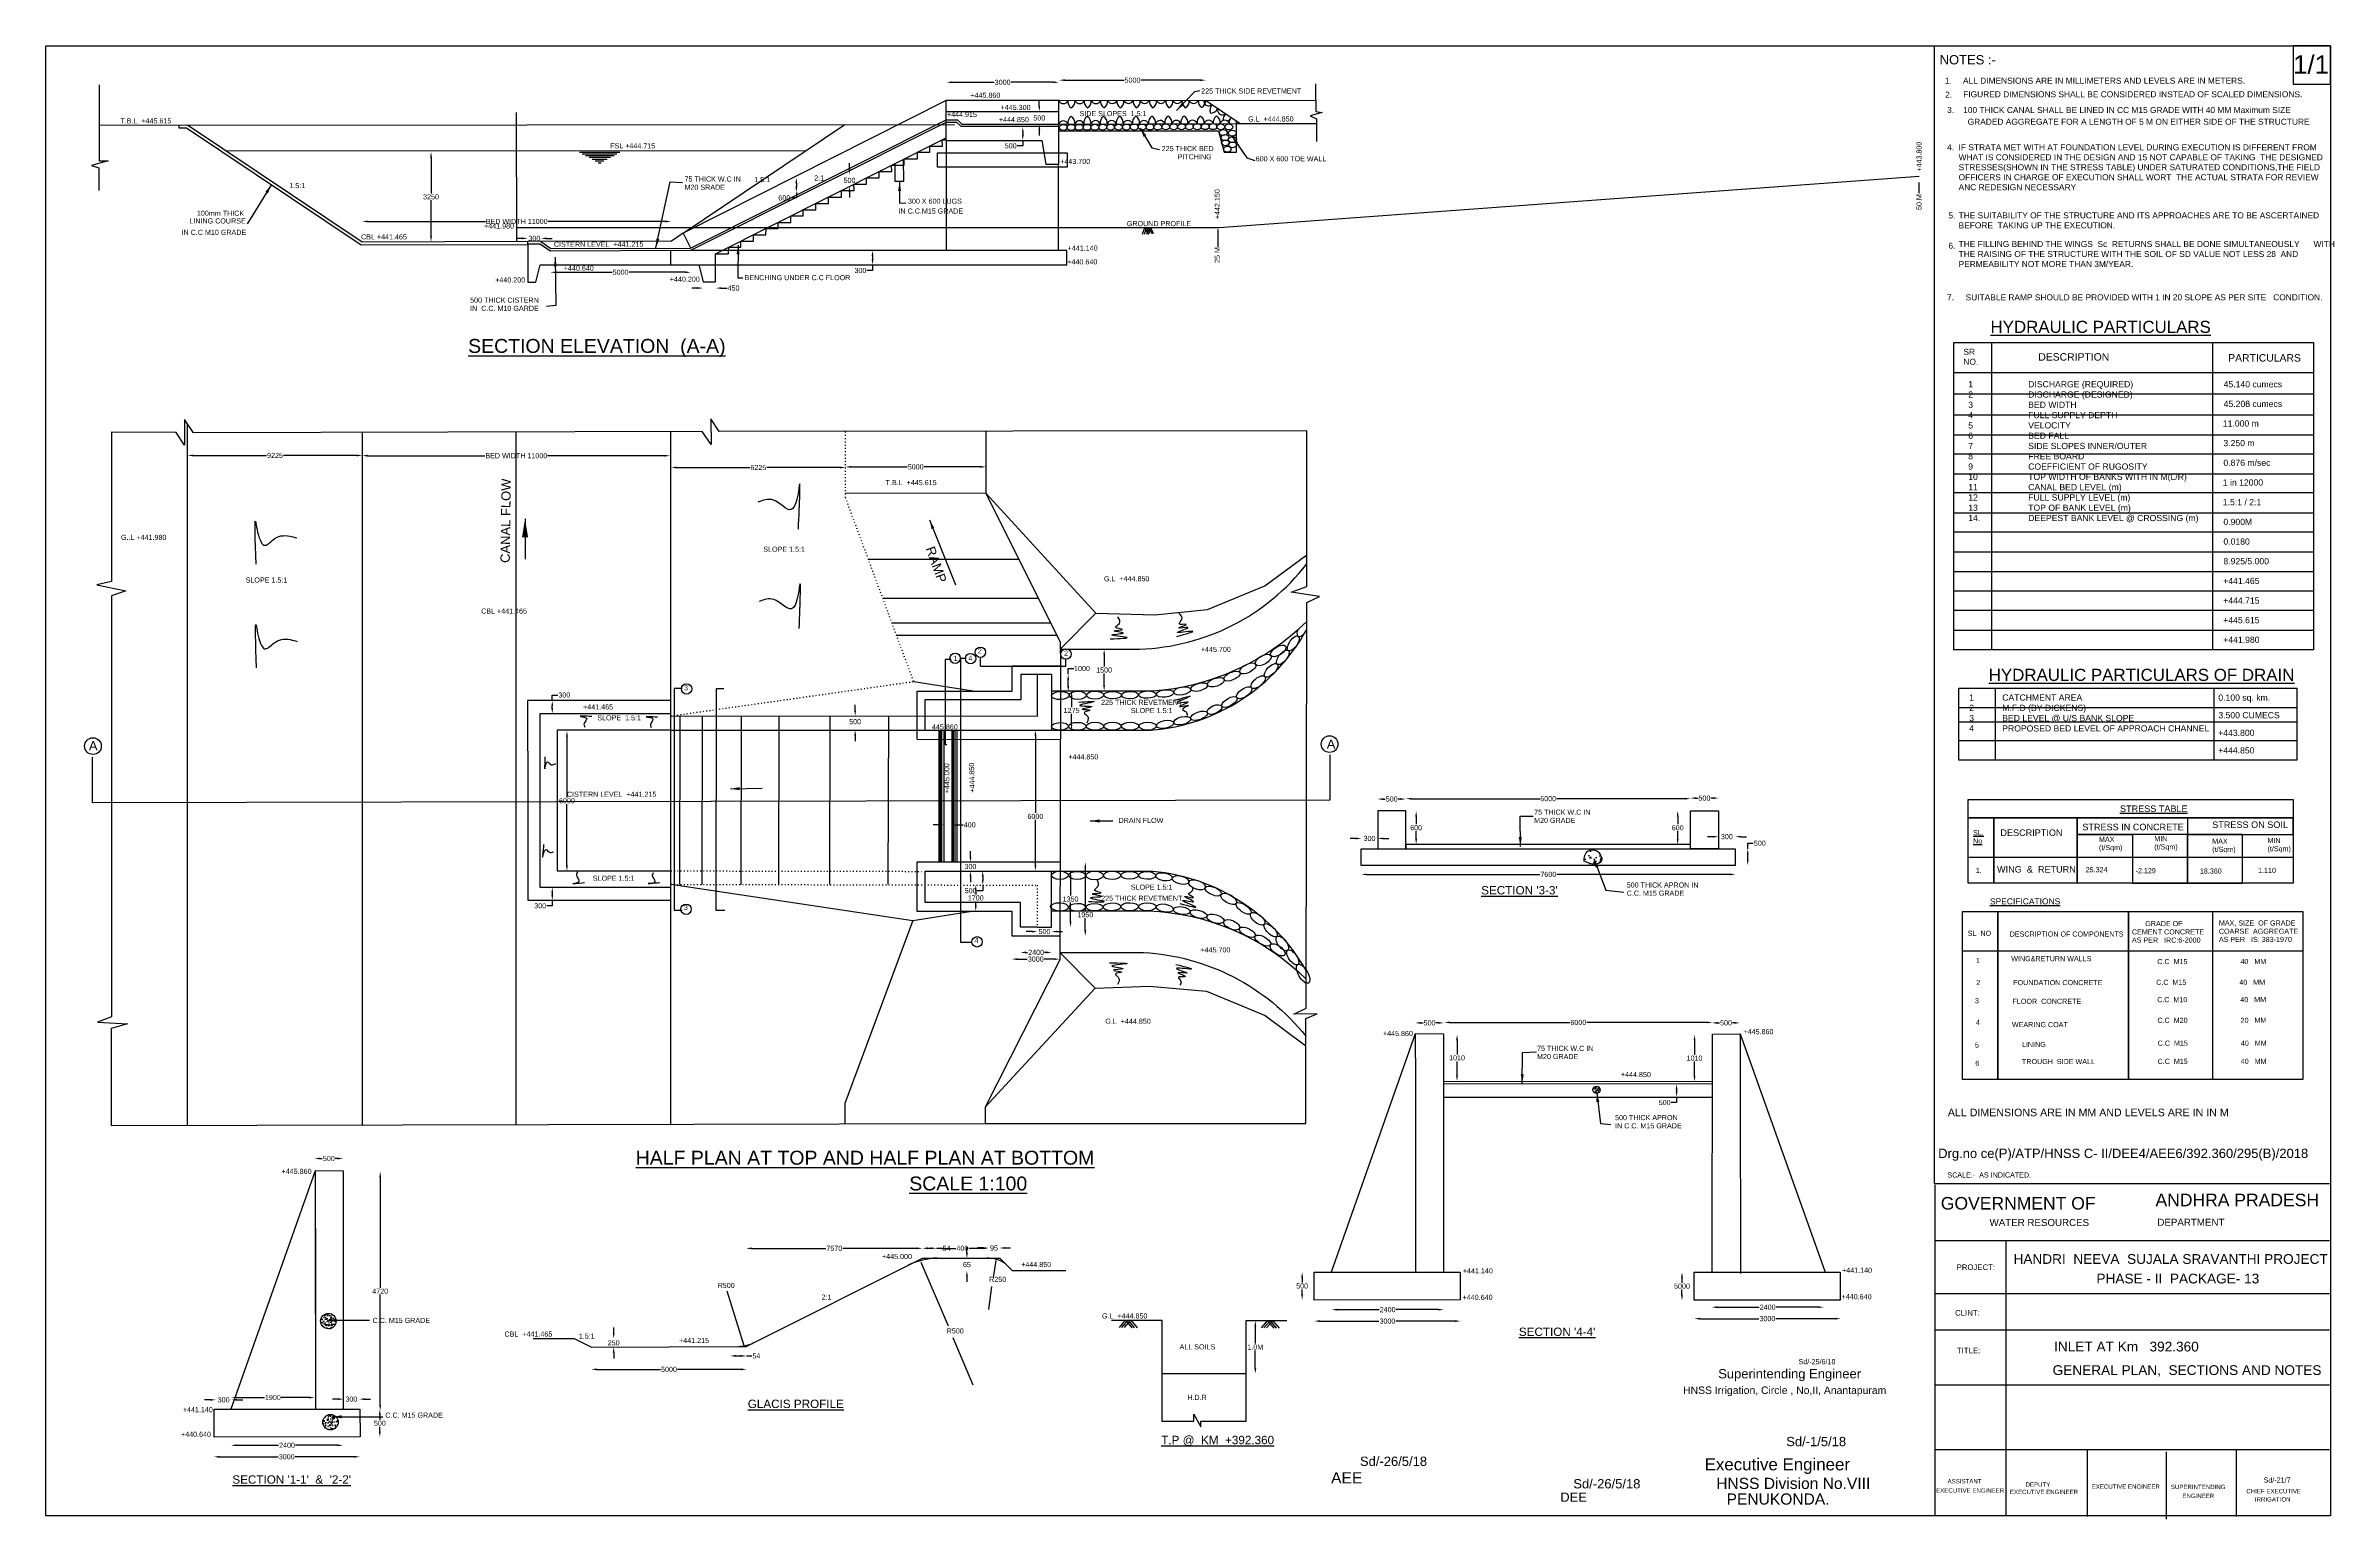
# Model space of a CAD drawing. Header units: inches. Extents: x 610 to 857, y 19 to 178.
import ezdxf

# ---------------------------------------------------------------- set-up
doc = ezdxf.new("R2010")
doc.units = ezdxf.units.IN
doc.header["$MEASUREMENT"] = 0
doc.linetypes.add('DOT', pattern=[0.25, 0, -0.25])
doc.styles.get("Standard").update_dxf_attribs({"font": 'arial.ttf', "height": 0.55})
doc.dimstyles.get("Standard").update_dxf_attribs({"dimtxt": 0.55, "dimasz": 0.6, "dimexe": 0.18, "dimexo": 0.0625, "dimgap": 0.09, "dimtad": 0, "dimtih": 1, "dimtoh": 1, "dimdec": 4, "dimzin": 0, "dimdsep": 46, "dimtxsty": 'Standard', "dimcen": 0.09, "dimse1": 1, "dimse2": 1, "dimadec": 0, "dimazin": 0, "dimtfac": 1, "dimtdec": 4, "dimtofl": 0, "dimtmove": 0, "dimatfit": 3, "dimfxl": 1, "dimtolj": 1, "dimtzin": 0, "dimarcsym": 0})
pattern_1 = [(50, (0, 0), (0.7172602, -0.06275213), [0.075, -0.825]), (355, (0, 0), (-0.1387513, 0.7521921), [0.06, -0.66]), (100.4514, (0.0598, -0.0052), (0.5785094, 0.68943954), [0.0637402, -0.7011421]), (46.1842, (0, 0.2), (1.067241, -0.165519), [0.1125, -1.2375]), (96.6356, (0.0889, 0.1862), (0.9346627, 0.9741179), [0.0956103, -1.051713]), (351.1842, (0, 0.2), (0.934662, 0.9741186), [0.09, -0.99]), (21, (0.1, 0.15), (0.59690705, -0.4026189), [0.075, -0.825]), (326, (0.1, 0.15), (0.2433153, 0.72515005), [0.06, -0.66]), (71.4514, (0.14974, 0.11645), (0.8402226, 0.3225305), [0.0637402, -0.7011421]), (37.5, (0, 0), (0.012159855, 0.33289385), [0, -0.652, 0, -0.67, 0, -0.6625]), (7.5, (0, 0), (0.26306954, 0.39441171), [0, -0.382, 0, -0.637, 0, -0.2525]), (327.5, (-0.223, 0), (0.53382244, -0.02255487), [0, -0.25, 0, -0.78, 0, -1.035]), (317.5, (-0.323, 0), (0.58318617, 0.10010498), [0, -0.325, 0, -0.518, 0, -0.735])]

# ---------------------------------------------------------------- blocks, each defined once
blk = doc.blocks.new('*D1')
at = {"color": 0, "lineweight": -2}
for p, q in [((645.01, 158.95), (657.67, 158.95)), ((677.07, 158.95), (664.42, 158.95))]:
    blk.add_line(p, q, dxfattribs=at)
at = {"color": 0}
for points in [[(645.01, 159.05), (645.01, 158.85), (644.41, 158.95)], [(677.07, 159.05), (677.07, 158.85), (677.67, 158.95)]]:
    blk.add_solid(points, dxfattribs=at)
at = {"layer": 'Defpoints', "color": 0}
for p in [(677.67, 158.95), (644.41, 156.72), (677.67, 156.83)]:
    blk.add_point(p, dxfattribs=at)
at = {"color": 0, "insert": (661.04, 158.95), "char_height": 0.55, "attachment_point": 5}
blk.add_mtext('\\A1;BED WIDTH 11000', dxfattribs=at)
blk = doc.blocks.new('*D2')
at = {"color": 0, "lineweight": -2}
for p, q in [((665.27, 153.48), (671.31, 153.48)), ((679.18, 153.48), (673.13, 153.48))]:
    blk.add_line(p, q, dxfattribs=at)
at = {"color": 0}
for points in [[(665.27, 153.58), (665.27, 153.38), (664.67, 153.48)], [(679.18, 153.58), (679.18, 153.38), (679.78, 153.48)]]:
    blk.add_solid(points, dxfattribs=at)
at = {"layer": 'Defpoints', "color": 0}
for p in [(664.67, 155.81), (679.78, 155.82), (679.78, 153.48)]:
    blk.add_point(p, dxfattribs=at)
at = {"color": 0, "insert": (672.22, 153.48), "char_height": 0.55, "attachment_point": 5}
blk.add_mtext('\\A1;5000', dxfattribs=at)
blk = doc.blocks.new('*D3')
at = {"color": 0, "lineweight": -2}
for p, q in [((661.64, 157.13), (661.04, 157.13)), ((664.25, 157.13), (664.85, 157.13))]:
    blk.add_line(p, q, dxfattribs=at)
at = {"color": 0}
for points in [[(661.64, 157.23), (661.64, 157.03), (662.24, 157.13)], [(664.25, 157.23), (664.25, 157.03), (663.65, 157.13)]]:
    blk.add_solid(points, dxfattribs=at)
at = {"layer": 'Defpoints', "color": 0}
for p in [(662.24, 156.8), (663.65, 157.13), (663.65, 156.79)]:
    blk.add_point(p, dxfattribs=at)
at = {"color": 0, "insert": (662.94, 157.13), "char_height": 0.55, "attachment_point": 5}
blk.add_mtext('\\A1;300', dxfattribs=at)
blk = doc.blocks.new('*D4')
at = {"color": 0, "lineweight": -2}
for p, q in [((680.5, 151.78), (679.9, 151.78)), ((683.08, 151.78), (683.68, 151.78))]:
    blk.add_line(p, q, dxfattribs=at)
at = {"color": 0}
for points in [[(680.5, 151.88), (680.5, 151.68), (681.1, 151.78)], [(683.08, 151.88), (683.08, 151.68), (682.48, 151.78)]]:
    blk.add_solid(points, dxfattribs=at)
at = {"layer": 'Defpoints', "color": 0}
for p in [(681.1, 152.46), (682.48, 152.47), (682.48, 151.78)]:
    blk.add_point(p, dxfattribs=at)
at = {"color": 0, "insert": (684.38, 151.78), "char_height": 0.55, "attachment_point": 5}
blk.add_mtext('\\A1;450', dxfattribs=at)
blk = doc.blocks.new('*D5')
at = {"color": 0, "lineweight": -2}
for p, q in [((651.82, 165.85), (651.82, 161.97)), ((651.82, 157.35), (651.82, 161.23))]:
    blk.add_line(p, q, dxfattribs=at)
at = {"color": 0}
for points in [[(651.72, 165.85), (651.92, 165.85), (651.82, 166.45)], [(651.72, 157.35), (651.92, 157.35), (651.82, 156.75)]]:
    blk.add_solid(points, dxfattribs=at)
at = {"layer": 'Defpoints', "color": 0}
for p in [(651.82, 166.45), (651.86, 166.45), (651.86, 156.75)]:
    blk.add_point(p, dxfattribs=at)
at = {"color": 0, "insert": (651.82, 161.6), "char_height": 0.55, "attachment_point": 5}
blk.add_mtext('\\A1;3250', dxfattribs=at)
blk = doc.blocks.new('*D6')
at = {"color": 0, "lineweight": -2}
for p, q in [((691.14, 163.06), (691.14, 162.68)), ((691.14, 161.48), (690.54, 161.48)), ((691.14, 162.08), (691.14, 161.48))]:
    blk.add_line(p, q, dxfattribs=at)
at = {"color": 0}
for points in [[(691.04, 163.06), (691.24, 163.06), (691.14, 163.66)], [(691.04, 162.68), (691.24, 162.68), (691.14, 162.08)]]:
    blk.add_solid(points, dxfattribs=at)
at = {"layer": 'Defpoints', "color": 0}
for p in [(690.82, 163.66), (691.14, 162.08), (691.59, 162.08)]:
    blk.add_point(p, dxfattribs=at)
at = {"color": 0, "insert": (689.84, 161.48), "char_height": 0.55, "attachment_point": 5}
blk.add_mtext('\\A1;600', dxfattribs=at)
blk = doc.blocks.new('*D7')
at = {"color": 0, "lineweight": -2}
for p, q in [((696.86, 164.62), (696.86, 165.22)), ((696.86, 162.12), (696.86, 161.52))]:
    blk.add_line(p, q, dxfattribs=at)
at = {"color": 0}
for points in [[(696.76, 164.62), (696.96, 164.62), (696.86, 164.02)], [(696.76, 162.12), (696.96, 162.12), (696.86, 162.72)]]:
    blk.add_solid(points, dxfattribs=at)
at = {"layer": 'Defpoints', "color": 0}
for p in [(696.19, 164.02), (696.79, 162.72), (696.86, 162.72)]:
    blk.add_point(p, dxfattribs=at)
at = {"color": 0, "insert": (696.86, 163.37), "char_height": 0.55, "attachment_point": 5}
blk.add_mtext('\\A1;500', dxfattribs=at)
blk = doc.blocks.new('*D8')
at = {"color": 0, "lineweight": -2}
for p, q in [((715.51, 168.53), (715.51, 168.29)), ((715.51, 167.69), (715.51, 167.09)), ((715.51, 167.09), (714.91, 167.09))]:
    blk.add_line(p, q, dxfattribs=at)
at = {"color": 0}
for points in [[(715.41, 168.53), (715.61, 168.53), (715.51, 169.13)], [(715.41, 168.29), (715.61, 168.29), (715.51, 167.69)]]:
    blk.add_solid(points, dxfattribs=at)
at = {"layer": 'Defpoints', "color": 0}
for p in [(715.51, 169.13), (715.51, 167.69), (715.51, 167.69)]:
    blk.add_point(p, dxfattribs=at)
at = {"color": 0, "insert": (714.21, 167.09), "char_height": 0.55, "attachment_point": 5}
blk.add_mtext('\\A1;500', dxfattribs=at)
blk = doc.blocks.new('*D9')
at = {"color": 0, "lineweight": -2}
for p, q in [((707.9, 173.93), (712.43, 173.93)), ((718.79, 173.93), (714.25, 173.93))]:
    blk.add_line(p, q, dxfattribs=at)
at = {"color": 0}
for points in [[(707.9, 174.03), (707.9, 173.83), (707.3, 173.93)], [(718.79, 174.03), (718.79, 173.83), (719.39, 173.93)]]:
    blk.add_solid(points, dxfattribs=at)
at = {"layer": 'Defpoints', "color": 0}
for p in [(719.39, 173.93), (707.3, 171.98), (719.39, 172)]:
    blk.add_point(p, dxfattribs=at)
at = {"color": 0, "insert": (713.34, 173.93), "char_height": 0.55, "attachment_point": 5}
blk.add_mtext('\\A1;3000', dxfattribs=at)
blk = doc.blocks.new('*D10')
at = {"color": 0, "lineweight": -2}
for p, q in [((720.04, 174.16), (726.41, 174.16)), ((734.6, 174.16), (728.23, 174.16))]:
    blk.add_line(p, q, dxfattribs=at)
at = {"color": 0}
for points in [[(720.04, 174.26), (720.04, 174.06), (719.44, 174.16)], [(734.6, 174.26), (734.6, 174.06), (735.2, 174.16)]]:
    blk.add_solid(points, dxfattribs=at)
at = {"layer": 'Defpoints', "color": 0}
for p in [(735.2, 174.16), (719.44, 172), (735.2, 172.03)]:
    blk.add_point(p, dxfattribs=at)
at = {"color": 0, "insert": (727.32, 174.16), "char_height": 0.55, "attachment_point": 5}
blk.add_mtext('\\A1;5000', dxfattribs=at)
blk = doc.blocks.new('*D11')
at = {"color": 0, "lineweight": -2}
for p, q in [((717.29, 171.38), (717.29, 171.98)), ((717.29, 168.81), (717.29, 168.21))]:
    blk.add_line(p, q, dxfattribs=at)
at = {"color": 0}
for points in [[(717.19, 171.38), (717.39, 171.38), (717.29, 170.78)], [(717.19, 168.81), (717.39, 168.81), (717.29, 169.41)]]:
    blk.add_solid(points, dxfattribs=at)
at = {"layer": 'Defpoints', "color": 0}
for p in [(717.26, 170.78), (717.24, 169.41), (717.29, 169.41)]:
    blk.add_point(p, dxfattribs=at)
at = {"color": 0, "insert": (717.29, 170.09), "char_height": 0.55, "attachment_point": 5}
blk.add_mtext('\\A1;500', dxfattribs=at)
blk = doc.blocks.new('*D12')
at = {"color": 0, "lineweight": -2}
for p, q in [((626.23, 133.76), (634.12, 133.76)), ((643.83, 133.76), (635.95, 133.76))]:
    blk.add_line(p, q, dxfattribs=at)
at = {"color": 0}
for points in [[(626.23, 133.86), (626.23, 133.66), (625.63, 133.76)], [(643.83, 133.86), (643.83, 133.66), (644.43, 133.76)]]:
    blk.add_solid(points, dxfattribs=at)
at = {"layer": 'Defpoints', "color": 0}
for p in [(625.63, 133.68), (644.43, 133.76), (644.43, 133.76)]:
    blk.add_point(p, dxfattribs=at)
at = {"color": 0, "insert": (635.03, 133.76), "char_height": 0.55, "attachment_point": 5}
blk.add_mtext('\\A1;9225', dxfattribs=at)
blk = doc.blocks.new('*D13')
at = {"color": 0, "lineweight": -2}
for p, q in [((645.03, 133.73), (657.62, 133.73)), ((676.96, 133.73), (664.37, 133.73))]:
    blk.add_line(p, q, dxfattribs=at)
at = {"color": 0}
for points in [[(645.03, 133.83), (645.03, 133.63), (644.43, 133.73)], [(676.96, 133.83), (676.96, 133.63), (677.56, 133.73)]]:
    blk.add_solid(points, dxfattribs=at)
at = {"layer": 'Defpoints', "color": 0}
for p in [(644.43, 133.89), (677.56, 133.73), (677.56, 133.73)]:
    blk.add_point(p, dxfattribs=at)
at = {"color": 0, "insert": (661, 133.73), "char_height": 0.55, "attachment_point": 5}
blk.add_mtext('\\A1;BED WIDTH 11000', dxfattribs=at)
blk = doc.blocks.new('*D14')
at = {"color": 0, "lineweight": -2}
for p, q in [((678.25, 132.46), (686.13, 132.46)), ((695.84, 132.46), (687.96, 132.46))]:
    blk.add_line(p, q, dxfattribs=at)
at = {"color": 0}
for points in [[(678.25, 132.56), (678.25, 132.36), (677.65, 132.46)], [(695.84, 132.56), (695.84, 132.36), (696.44, 132.46)]]:
    blk.add_solid(points, dxfattribs=at)
at = {"layer": 'Defpoints', "color": 0}
for p in [(677.65, 132.12), (696.44, 132.46), (696.44, 132.27)]:
    blk.add_point(p, dxfattribs=at)
at = {"color": 0, "insert": (687.05, 132.46), "char_height": 0.55, "attachment_point": 5}
blk.add_mtext('\\A1;6225', dxfattribs=at)
blk = doc.blocks.new('*D15')
at = {"color": 0, "lineweight": -2}
for p, q in [((697.03, 132.53), (703.08, 132.53)), ((710.95, 132.53), (704.9, 132.53))]:
    blk.add_line(p, q, dxfattribs=at)
at = {"color": 0}
for points in [[(697.03, 132.63), (697.03, 132.43), (696.43, 132.53)], [(710.95, 132.63), (710.95, 132.43), (711.55, 132.53)]]:
    blk.add_solid(points, dxfattribs=at)
at = {"layer": 'Defpoints', "color": 0}
for p in [(696.43, 133.06), (711.55, 133.29), (711.55, 132.53)]:
    blk.add_point(p, dxfattribs=at)
at = {"color": 0, "insert": (703.99, 132.53), "char_height": 0.55, "attachment_point": 5}
blk.add_mtext('\\A1;5000', dxfattribs=at)
blk = doc.blocks.new('*D16')
at = {"color": 0, "lineweight": -2}
for p, q in [((664.87, 107.37), (664.87, 107.97)), ((664.87, 107.97), (665.47, 107.97)), ((664.87, 106.58), (664.87, 106.77))]:
    blk.add_line(p, q, dxfattribs=at)
at = {"color": 0}
for points in [[(664.77, 106.77), (664.97, 106.77), (664.87, 107.37)], [(664.77, 106.58), (664.97, 106.58), (664.87, 105.98)]]:
    blk.add_solid(points, dxfattribs=at)
at = {"layer": 'Defpoints', "color": 0}
for p in [(664.87, 107.37), (664.87, 107.37), (664.89, 105.98)]:
    blk.add_point(p, dxfattribs=at)
at = {"color": 0, "insert": (666.17, 107.97), "char_height": 0.55, "attachment_point": 5}
blk.add_mtext('\\A1;300', dxfattribs=at)
blk = doc.blocks.new('*D17')
at = {"color": 0, "lineweight": -2}
for p, q in [((666.45, 103.52), (666.45, 96.95)), ((666.45, 89.63), (666.45, 96.21))]:
    blk.add_line(p, q, dxfattribs=at)
at = {"color": 0}
for points in [[(666.35, 103.52), (666.55, 103.52), (666.45, 104.12)], [(666.35, 89.63), (666.55, 89.63), (666.45, 89.03)]]:
    blk.add_solid(points, dxfattribs=at)
at = {"layer": 'Defpoints', "color": 0}
for p in [(666.25, 104.12), (666.25, 89.03), (666.45, 89.03)]:
    blk.add_point(p, dxfattribs=at)
at = {"color": 0, "insert": (666.45, 96.58), "char_height": 0.55, "attachment_point": 5}
blk.add_mtext('\\A1;6000', dxfattribs=at)
blk = doc.blocks.new('*D18')
at = {"color": 0, "lineweight": -2}
for p, q in [((664.87, 86.68), (664.87, 86.48)), ((664.87, 85.28), (664.27, 85.28)), ((664.87, 85.88), (664.87, 85.28))]:
    blk.add_line(p, q, dxfattribs=at)
at = {"color": 0}
for points in [[(664.77, 86.68), (664.97, 86.68), (664.87, 87.28)], [(664.77, 86.48), (664.97, 86.48), (664.87, 85.88)]]:
    blk.add_solid(points, dxfattribs=at)
at = {"layer": 'Defpoints', "color": 0}
for p in [(664.81, 87.28), (664.87, 85.88), (664.87, 85.88)]:
    blk.add_point(p, dxfattribs=at)
at = {"color": 0, "insert": (663.57, 85.28), "char_height": 0.55, "attachment_point": 5}
blk.add_mtext('\\A1;300', dxfattribs=at)
blk = doc.blocks.new('*D19')
at = {"color": 0, "lineweight": -2}
for p, q in [((706.46, 93.99), (705.86, 93.99)), ((708.49, 93.99), (709.09, 93.99))]:
    blk.add_line(p, q, dxfattribs=at)
at = {"color": 0}
for points in [[(706.46, 94.09), (706.46, 93.89), (707.06, 93.99)], [(708.49, 94.09), (708.49, 93.89), (707.89, 93.99)]]:
    blk.add_solid(points, dxfattribs=at)
at = {"layer": 'Defpoints', "color": 0}
for p in [(707.89, 93.99), (707.06, 93.35), (707.89, 93.42)]:
    blk.add_point(p, dxfattribs=at)
at = {"color": 0, "insert": (709.8, 93.99), "char_height": 0.55, "attachment_point": 5}
blk.add_mtext('\\A1;400', dxfattribs=at)
blk = doc.blocks.new('*D20')
at = {"color": 0, "lineweight": -2}
for p, q in [((709.88, 90.57), (709.88, 91.17)), ((709.88, 88.42), (709.88, 87.82))]:
    blk.add_line(p, q, dxfattribs=at)
at = {"color": 0}
for points in [[(709.78, 90.57), (709.98, 90.57), (709.88, 89.97)], [(709.78, 88.42), (709.98, 88.42), (709.88, 89.02)]]:
    blk.add_solid(points, dxfattribs=at)
at = {"layer": 'Defpoints', "color": 0}
for p in [(709.86, 89.02), (709.88, 89.97), (709.88, 89.97)]:
    blk.add_point(p, dxfattribs=at)
at = {"color": 0, "insert": (709.88, 89.5), "char_height": 0.55, "attachment_point": 5}
blk.add_mtext('\\A1;300', dxfattribs=at)
blk = doc.blocks.new('*D21')
at = {"color": 0, "lineweight": -2}
for p, q in [((711.2, 86.9), (710.6, 86.9)), ((711.2, 88.43), (711.2, 88.1)), ((711.2, 87.5), (711.2, 86.9))]:
    blk.add_line(p, q, dxfattribs=at)
at = {"color": 0}
for points in [[(711.1, 88.43), (711.3, 88.43), (711.2, 89.03)], [(711.1, 88.1), (711.3, 88.1), (711.2, 87.5)]]:
    blk.add_solid(points, dxfattribs=at)
at = {"layer": 'Defpoints', "color": 0}
for p in [(710.93, 89.03), (711.01, 87.5), (711.2, 87.5)]:
    blk.add_point(p, dxfattribs=at)
at = {"color": 0, "insert": (709.9, 86.9), "char_height": 0.55, "attachment_point": 5}
blk.add_mtext('\\A1;500', dxfattribs=at)
blk = doc.blocks.new('*D22')
at = {"color": 0, "lineweight": -2}
for p, q in [((710.45, 86.92), (710.45, 86.49)), ((710.45, 85.31), (710.45, 85.74))]:
    blk.add_line(p, q, dxfattribs=at)
at = {"color": 0}
for points in [[(710.35, 86.92), (710.55, 86.92), (710.45, 87.52)], [(710.35, 85.31), (710.55, 85.31), (710.45, 84.71)]]:
    blk.add_solid(points, dxfattribs=at)
at = {"layer": 'Defpoints', "color": 0}
for p in [(710.03, 87.52), (710.45, 87.52), (710.01, 84.71)]:
    blk.add_point(p, dxfattribs=at)
at = {"color": 0, "insert": (710.45, 86.12), "char_height": 0.55, "attachment_point": 5}
blk.add_mtext('\\A1;1700', dxfattribs=at)
blk = doc.blocks.new('*D23')
at = {"color": 0, "lineweight": -2}
for p, q in [((716.49, 82.5), (715.89, 82.5)), ((719.2, 82.5), (719.8, 82.5))]:
    blk.add_line(p, q, dxfattribs=at)
at = {"color": 0}
for points in [[(716.49, 82.6), (716.49, 82.4), (717.09, 82.5)], [(719.2, 82.6), (719.2, 82.4), (718.6, 82.5)]]:
    blk.add_solid(points, dxfattribs=at)
at = {"layer": 'Defpoints', "color": 0}
for p in [(717.09, 82.98), (718.6, 82.96), (718.6, 82.5)]:
    blk.add_point(p, dxfattribs=at)
at = {"color": 0, "insert": (717.85, 82.5), "char_height": 0.55, "attachment_point": 5}
blk.add_mtext('\\A1;500', dxfattribs=at)
blk = doc.blocks.new('*D24')
at = {"color": 0, "lineweight": -2}
for p, q in [((715.87, 80.26), (716.03, 80.26)), ((718.02, 80.26), (717.86, 80.26))]:
    blk.add_line(p, q, dxfattribs=at)
at = {"color": 0}
for points in [[(715.87, 80.36), (715.87, 80.16), (715.27, 80.26)], [(718.02, 80.36), (718.02, 80.16), (718.62, 80.26)]]:
    blk.add_solid(points, dxfattribs=at)
at = {"layer": 'Defpoints', "color": 0}
for p in [(715.27, 82.99), (718.62, 82.97), (718.62, 80.26)]:
    blk.add_point(p, dxfattribs=at)
at = {"color": 0, "insert": (716.95, 80.26), "char_height": 0.55, "attachment_point": 5}
blk.add_mtext('\\A1;2400', dxfattribs=at)
blk = doc.blocks.new('*D25')
at = {"color": 0, "lineweight": -2}
for p, q in [((714.93, 79.54), (716, 79.54)), ((718.89, 79.54), (717.82, 79.54))]:
    blk.add_line(p, q, dxfattribs=at)
at = {"color": 0}
for points in [[(714.93, 79.64), (714.93, 79.44), (714.33, 79.54)], [(718.89, 79.64), (718.89, 79.44), (719.49, 79.54)]]:
    blk.add_solid(points, dxfattribs=at)
at = {"layer": 'Defpoints', "color": 0}
for p in [(714.33, 82.07), (719.49, 82.03), (719.49, 79.54)]:
    blk.add_point(p, dxfattribs=at)
at = {"color": 0, "insert": (716.91, 79.54), "char_height": 0.55, "attachment_point": 5}
blk.add_mtext('\\A1;3000', dxfattribs=at)
blk = doc.blocks.new('*D26')
at = {"color": 0, "lineweight": -2}
for p, q in [((720.65, 88.41), (720.65, 86.37)), ((720.65, 83.59), (720.65, 85.63))]:
    blk.add_line(p, q, dxfattribs=at)
at = {"color": 0}
for points in [[(720.55, 88.41), (720.75, 88.41), (720.65, 89.01)], [(720.55, 83.59), (720.75, 83.59), (720.65, 82.99)]]:
    blk.add_solid(points, dxfattribs=at)
at = {"layer": 'Defpoints', "color": 0}
for p in [(718.56, 89.01), (718.58, 82.99), (720.65, 82.99)]:
    blk.add_point(p, dxfattribs=at)
at = {"color": 0, "insert": (720.65, 86), "char_height": 0.55, "attachment_point": 5}
blk.add_mtext('\\A1;1350', dxfattribs=at)
blk = doc.blocks.new('*D27')
at = {"color": 0, "lineweight": -2}
for p, q in [((722.24, 89.37), (722.24, 84.69)), ((722.24, 82.62), (722.24, 83.95))]:
    blk.add_line(p, q, dxfattribs=at)
at = {"color": 0}
for points in [[(722.14, 89.37), (722.34, 89.37), (722.24, 89.97)], [(722.14, 82.62), (722.34, 82.62), (722.24, 82.02)]]:
    blk.add_solid(points, dxfattribs=at)
at = {"layer": 'Defpoints', "color": 0}
for p in [(719.53, 89.97), (719.51, 82.02), (722.24, 82.02)]:
    blk.add_point(p, dxfattribs=at)
at = {"color": 0, "insert": (722.24, 84.32), "char_height": 0.55, "attachment_point": 5}
blk.add_mtext('\\A1;1950', dxfattribs=at)
blk = doc.blocks.new('*D28')
at = {"color": 0, "lineweight": -2}
for p, q in [((716.87, 103.59), (716.87, 95.27)), ((716.87, 89.65), (716.87, 94.53))]:
    blk.add_line(p, q, dxfattribs=at)
at = {"color": 0}
for points in [[(716.77, 103.59), (716.97, 103.59), (716.87, 104.19)], [(716.77, 89.65), (716.97, 89.65), (716.87, 89.05)]]:
    blk.add_solid(points, dxfattribs=at)
at = {"layer": 'Defpoints', "color": 0}
for p in [(716.68, 104.19), (716.76, 89.05), (716.87, 89.05)]:
    blk.add_point(p, dxfattribs=at)
at = {"color": 0, "insert": (716.87, 94.9), "char_height": 0.55, "attachment_point": 5}
blk.add_mtext('\\A1;6000', dxfattribs=at)
blk = doc.blocks.new('*D29')
at = {"color": 0, "lineweight": -2}
for p, q in [((720.4, 110.22), (720.4, 110.82)), ((720.4, 110.82), (721, 110.82)), ((720.4, 108.93), (720.4, 109.62))]:
    blk.add_line(p, q, dxfattribs=at)
at = {"color": 0}
for points in [[(720.3, 109.62), (720.5, 109.62), (720.4, 110.22)], [(720.3, 108.93), (720.5, 108.93), (720.4, 108.33)]]:
    blk.add_solid(points, dxfattribs=at)
at = {"layer": 'Defpoints', "color": 0}
for p in [(719.59, 110.22), (720.4, 110.22), (719.52, 108.33)]:
    blk.add_point(p, dxfattribs=at)
at = {"color": 0, "insert": (721.88, 110.82), "char_height": 0.55, "attachment_point": 5}
blk.add_mtext('\\A1;1000', dxfattribs=at)
blk = doc.blocks.new('*D30')
at = {"color": 0, "lineweight": -2}
for p, q in [((724.27, 112.3), (724.27, 111.03)), ((724.27, 109.02), (724.27, 110.29))]:
    blk.add_line(p, q, dxfattribs=at)
at = {"color": 0}
for points in [[(724.17, 112.3), (724.37, 112.3), (724.27, 112.9)], [(724.17, 109.02), (724.37, 109.02), (724.27, 108.42)]]:
    blk.add_solid(points, dxfattribs=at)
at = {"layer": 'Defpoints', "color": 0}
for p in [(724.26, 112.9), (724.27, 108.42), (724.31, 108.42)]:
    blk.add_point(p, dxfattribs=at)
at = {"color": 0, "insert": (724.27, 110.66), "char_height": 0.55, "attachment_point": 5}
blk.add_mtext('\\A1;1500', dxfattribs=at)
blk = doc.blocks.new('*D31')
at = {"color": 0, "lineweight": -2}
for p, q in [((752.54, 88.66), (771.16, 88.66)), ((791.61, 88.66), (772.98, 88.66))]:
    blk.add_line(p, q, dxfattribs=at)
at = {"color": 0}
for points in [[(752.54, 88.76), (752.54, 88.56), (751.94, 88.66)], [(791.61, 88.76), (791.61, 88.56), (792.21, 88.66)]]:
    blk.add_solid(points, dxfattribs=at)
at = {"layer": 'Defpoints', "color": 0}
for p in [(751.94, 89.59), (792.21, 89.61), (792.21, 88.66)]:
    blk.add_point(p, dxfattribs=at)
at = {"color": 0, "insert": (772.07, 88.66), "char_height": 0.55, "attachment_point": 5}
blk.add_mtext('\\A1;7600', dxfattribs=at)
blk = doc.blocks.new('*D32')
at = {"color": 0, "lineweight": -2}
for p, q in [((793.54, 91.41), (793.54, 92.01)), ((793.54, 92.01), (794.14, 92.01)), ((793.54, 90.24), (793.54, 90.81))]:
    blk.add_line(p, q, dxfattribs=at)
at = {"color": 0}
for points in [[(793.44, 90.81), (793.64, 90.81), (793.54, 91.41)], [(793.44, 90.24), (793.64, 90.24), (793.54, 89.64)]]:
    blk.add_solid(points, dxfattribs=at)
at = {"layer": 'Defpoints', "color": 0}
for p in [(792.22, 91.41), (793.54, 91.41), (792.2, 89.64)]:
    blk.add_point(p, dxfattribs=at)
at = {"color": 0, "insert": (794.84, 92.01), "char_height": 0.55, "attachment_point": 5}
blk.add_mtext('\\A1;500', dxfattribs=at)
blk = doc.blocks.new('*D33')
at = {"color": 0, "lineweight": -2}
for p, q in [((789.79, 92.72), (789.19, 92.72)), ((792.79, 92.72), (793.39, 92.72))]:
    blk.add_line(p, q, dxfattribs=at)
at = {"color": 0}
for points in [[(789.79, 92.82), (789.79, 92.62), (790.39, 92.72)], [(792.79, 92.82), (792.79, 92.62), (792.19, 92.72)]]:
    blk.add_solid(points, dxfattribs=at)
at = {"layer": 'Defpoints', "color": 0}
for p in [(790.39, 91.37), (792.19, 92.72), (792.19, 91.47)]:
    blk.add_point(p, dxfattribs=at)
at = {"color": 0, "insert": (791.29, 92.72), "char_height": 0.55, "attachment_point": 5}
blk.add_mtext('\\A1;300', dxfattribs=at)
blk = doc.blocks.new('*D34')
at = {"color": 0, "lineweight": -2}
for p, q in [((786, 94.9), (786, 94.06)), ((786, 92.47), (786, 93.31))]:
    blk.add_line(p, q, dxfattribs=at)
at = {"color": 0}
for points in [[(785.9, 94.9), (786.1, 94.9), (786, 95.5)], [(785.9, 92.47), (786.1, 92.47), (786, 91.87)]]:
    blk.add_solid(points, dxfattribs=at)
at = {"layer": 'Defpoints', "color": 0}
for p in [(786, 95.5), (787.38, 95.5), (787.33, 91.87)]:
    blk.add_point(p, dxfattribs=at)
at = {"color": 0, "insert": (786, 93.68), "char_height": 0.55, "attachment_point": 5}
blk.add_mtext('\\A1;600', dxfattribs=at)
blk = doc.blocks.new('*D35')
at = {"color": 0, "lineweight": -2}
for p, q in [((787.97, 96.87), (788.19, 96.87)), ((789.8, 96.87), (789.58, 96.87))]:
    blk.add_line(p, q, dxfattribs=at)
at = {"color": 0}
for points in [[(787.97, 96.97), (787.97, 96.77), (787.37, 96.87)], [(789.8, 96.97), (789.8, 96.77), (790.4, 96.87)]]:
    blk.add_solid(points, dxfattribs=at)
at = {"layer": 'Defpoints', "color": 0}
for p in [(790.4, 96.87), (787.37, 95.52), (790.4, 95.48)]:
    blk.add_point(p, dxfattribs=at)
at = {"color": 0, "insert": (788.88, 96.87), "char_height": 0.55, "attachment_point": 5}
blk.add_mtext('\\A1;500', dxfattribs=at)
blk = doc.blocks.new('*D36')
at = {"color": 0, "lineweight": -2}
for p, q in [((754.3, 96.77), (754.53, 96.77)), ((756.14, 96.77), (755.92, 96.77))]:
    blk.add_line(p, q, dxfattribs=at)
at = {"color": 0}
for points in [[(754.3, 96.87), (754.3, 96.67), (753.7, 96.77)], [(756.14, 96.87), (756.14, 96.67), (756.74, 96.77)]]:
    blk.add_solid(points, dxfattribs=at)
at = {"layer": 'Defpoints', "color": 0}
for p in [(756.74, 96.77), (753.7, 95.51), (756.74, 95.51)]:
    blk.add_point(p, dxfattribs=at)
at = {"color": 0, "insert": (755.22, 96.77), "char_height": 0.55, "attachment_point": 5}
blk.add_mtext('\\A1;500', dxfattribs=at)
blk = doc.blocks.new('*D37')
at = {"color": 0, "lineweight": -2}
for p, q in [((757.85, 94.87), (757.85, 94.05)), ((757.85, 92.49), (757.85, 93.31))]:
    blk.add_line(p, q, dxfattribs=at)
at = {"color": 0}
for points in [[(757.75, 94.87), (757.95, 94.87), (757.85, 95.47)], [(757.75, 92.49), (757.95, 92.49), (757.85, 91.89)]]:
    blk.add_solid(points, dxfattribs=at)
at = {"layer": 'Defpoints', "color": 0}
for p in [(756.73, 95.47), (756.77, 91.89), (757.85, 91.89)]:
    blk.add_point(p, dxfattribs=at)
at = {"color": 0, "insert": (757.85, 93.68), "char_height": 0.55, "attachment_point": 5}
blk.add_mtext('\\A1;600', dxfattribs=at)
blk = doc.blocks.new('*D38')
at = {"color": 0, "lineweight": -2}
for p, q in [((751.34, 92.53), (750.74, 92.53)), ((754.32, 92.53), (754.92, 92.53))]:
    blk.add_line(p, q, dxfattribs=at)
at = {"color": 0}
for points in [[(751.34, 92.63), (751.34, 92.43), (751.94, 92.53)], [(754.32, 92.63), (754.32, 92.43), (753.72, 92.53)]]:
    blk.add_solid(points, dxfattribs=at)
at = {"layer": 'Defpoints', "color": 0}
for p in [(751.94, 91.41), (753.72, 92.53), (753.72, 91.42)]:
    blk.add_point(p, dxfattribs=at)
at = {"color": 0, "insert": (752.83, 92.53), "char_height": 0.55, "attachment_point": 5}
blk.add_mtext('\\A1;300', dxfattribs=at)
blk = doc.blocks.new('*D39')
at = {"color": 0, "lineweight": -2}
for p, q in [((757.34, 96.81), (771.15, 96.81)), ((786.78, 96.81), (772.97, 96.81))]:
    blk.add_line(p, q, dxfattribs=at)
at = {"color": 0}
for points in [[(757.34, 96.91), (757.34, 96.71), (756.74, 96.81)], [(786.78, 96.91), (786.78, 96.71), (787.38, 96.81)]]:
    blk.add_solid(points, dxfattribs=at)
at = {"layer": 'Defpoints', "color": 0}
for p in [(787.38, 96.81), (756.74, 95.53), (787.38, 95.5)]:
    blk.add_point(p, dxfattribs=at)
at = {"color": 0, "insert": (772.06, 96.81), "char_height": 0.55, "attachment_point": 5}
blk.add_mtext('\\A1;6000', dxfattribs=at)
blk = doc.blocks.new('*D40')
at = {"color": 0, "lineweight": -2}
for p, q in [((758.35, 72.67), (758.59, 72.67)), ((760.22, 72.67), (759.98, 72.67))]:
    blk.add_line(p, q, dxfattribs=at)
at = {"color": 0}
for points in [[(758.35, 72.77), (758.35, 72.57), (757.75, 72.67)], [(760.22, 72.77), (760.22, 72.57), (760.82, 72.67)]]:
    blk.add_solid(points, dxfattribs=at)
at = {"layer": 'Defpoints', "color": 0}
for p in [(760.82, 72.67), (760.82, 71.46), (757.75, 71.41)]:
    blk.add_point(p, dxfattribs=at)
at = {"color": 0, "insert": (759.29, 72.67), "char_height": 0.55, "attachment_point": 5}
blk.add_mtext('\\A1;500', dxfattribs=at)
blk = doc.blocks.new('*D41')
at = {"color": 0, "lineweight": -2}
for p, q in [((790.29, 72.67), (790.5, 72.67)), ((792.1, 72.67), (791.89, 72.67))]:
    blk.add_line(p, q, dxfattribs=at)
at = {"color": 0}
for points in [[(790.29, 72.77), (790.29, 72.57), (789.69, 72.67)], [(792.1, 72.77), (792.1, 72.57), (792.7, 72.67)]]:
    blk.add_solid(points, dxfattribs=at)
at = {"layer": 'Defpoints', "color": 0}
for p in [(792.7, 72.67), (792.7, 71.44), (789.69, 71.41)]:
    blk.add_point(p, dxfattribs=at)
at = {"color": 0, "insert": (791.2, 72.67), "char_height": 0.55, "attachment_point": 5}
blk.add_mtext('\\A1;500', dxfattribs=at)
blk = doc.blocks.new('*D42')
at = {"color": 0, "lineweight": -2}
for p, q in [((761.48, 72.72), (774.4, 72.72)), ((789.14, 72.72), (776.22, 72.72))]:
    blk.add_line(p, q, dxfattribs=at)
at = {"color": 0}
for points in [[(761.48, 72.82), (761.48, 72.62), (760.88, 72.72)], [(789.14, 72.82), (789.14, 72.62), (789.74, 72.72)]]:
    blk.add_solid(points, dxfattribs=at)
at = {"layer": 'Defpoints', "color": 0}
for p in [(760.88, 71.46), (789.74, 72.72), (789.74, 71.35)]:
    blk.add_point(p, dxfattribs=at)
at = {"color": 0, "insert": (775.31, 72.72), "char_height": 0.55, "attachment_point": 5}
blk.add_mtext('\\A1;6000', dxfattribs=at)
blk = doc.blocks.new('*D43')
at = {"color": 0, "lineweight": -2}
for p, q in [((762.25, 70.81), (762.25, 69.28)), ((762.25, 67), (762.25, 68.53))]:
    blk.add_line(p, q, dxfattribs=at)
at = {"color": 0}
for points in [[(762.15, 70.81), (762.35, 70.81), (762.25, 71.41)], [(762.15, 67), (762.35, 67), (762.25, 66.4)]]:
    blk.add_solid(points, dxfattribs=at)
at = {"layer": 'Defpoints', "color": 0}
for p in [(760.83, 71.41), (760.81, 66.4), (762.25, 66.4)]:
    blk.add_point(p, dxfattribs=at)
at = {"color": 0, "insert": (762.25, 68.91), "char_height": 0.55, "attachment_point": 5}
blk.add_mtext('\\A1;1010', dxfattribs=at)
blk = doc.blocks.new('*D44')
at = {"color": 0, "lineweight": -2}
for p, q in [((785.88, 64.1), (785.28, 64.1)), ((785.88, 65.49), (785.88, 65.3)), ((785.88, 64.7), (785.88, 64.1))]:
    blk.add_line(p, q, dxfattribs=at)
at = {"color": 0}
for points in [[(785.78, 65.49), (785.98, 65.49), (785.88, 66.09)], [(785.78, 65.3), (785.98, 65.3), (785.88, 64.7)]]:
    blk.add_solid(points, dxfattribs=at)
at = {"layer": 'Defpoints', "color": 0}
for p in [(785.86, 66.09), (785.88, 64.7), (785.88, 64.7)]:
    blk.add_point(p, dxfattribs=at)
at = {"color": 0, "insert": (784.59, 64.1), "char_height": 0.55, "attachment_point": 5}
blk.add_mtext('\\A1;500', dxfattribs=at)
blk = doc.blocks.new('*D45')
at = {"color": 0, "lineweight": -2}
for p, q in [((787.81, 70.79), (787.81, 69.25)), ((787.81, 66.96), (787.81, 68.51))]:
    blk.add_line(p, q, dxfattribs=at)
at = {"color": 0}
for points in [[(787.71, 70.79), (787.91, 70.79), (787.81, 71.39)], [(787.71, 66.96), (787.91, 66.96), (787.81, 66.36)]]:
    blk.add_solid(points, dxfattribs=at)
at = {"layer": 'Defpoints', "color": 0}
for p in [(789.73, 71.39), (787.81, 66.36), (789.73, 66.36)]:
    blk.add_point(p, dxfattribs=at)
at = {"color": 0, "insert": (787.81, 68.88), "char_height": 0.55, "attachment_point": 5}
blk.add_mtext('\\A1;1010', dxfattribs=at)
blk = doc.blocks.new('*D46')
at = {"color": 0, "lineweight": -2}
for p, q in [((745.58, 45.24), (745.58, 44.72)), ((745.58, 43.46), (745.58, 43.98))]:
    blk.add_line(p, q, dxfattribs=at)
at = {"color": 0}
for points in [[(745.48, 45.24), (745.68, 45.24), (745.58, 45.84)], [(745.48, 43.46), (745.68, 43.46), (745.58, 42.86)]]:
    blk.add_solid(points, dxfattribs=at)
at = {"layer": 'Defpoints', "color": 0}
for p in [(746.87, 45.84), (745.58, 42.86), (746.89, 42.86)]:
    blk.add_point(p, dxfattribs=at)
at = {"color": 0, "insert": (745.58, 44.35), "char_height": 0.55, "attachment_point": 5}
blk.add_mtext('\\A1;500', dxfattribs=at)
blk = doc.blocks.new('*D47')
at = {"color": 0, "lineweight": -2}
for p, q in [((749.35, 41.8), (753.87, 41.8)), ((760.22, 41.8), (755.7, 41.8))]:
    blk.add_line(p, q, dxfattribs=at)
at = {"color": 0}
for points in [[(749.35, 41.9), (749.35, 41.7), (748.75, 41.8)], [(760.22, 41.9), (760.22, 41.7), (760.82, 41.8)]]:
    blk.add_solid(points, dxfattribs=at)
at = {"layer": 'Defpoints', "color": 0}
for p in [(748.75, 45.73), (760.82, 45.78), (760.82, 41.8)]:
    blk.add_point(p, dxfattribs=at)
at = {"color": 0, "insert": (754.78, 41.8), "char_height": 0.55, "attachment_point": 5}
blk.add_mtext('\\A1;2400', dxfattribs=at)
blk = doc.blocks.new('*D48')
at = {"color": 0, "lineweight": -2}
for p, q in [((747.49, 40.57), (753.85, 40.57)), ((762.03, 40.57), (755.67, 40.57))]:
    blk.add_line(p, q, dxfattribs=at)
at = {"color": 0}
for points in [[(747.49, 40.67), (747.49, 40.47), (746.89, 40.57)], [(762.03, 40.67), (762.03, 40.47), (762.63, 40.57)]]:
    blk.add_solid(points, dxfattribs=at)
at = {"layer": 'Defpoints', "color": 0}
for p in [(746.89, 42.73), (762.63, 42.82), (762.63, 40.57)]:
    blk.add_point(p, dxfattribs=at)
at = {"color": 0, "insert": (754.76, 40.57), "char_height": 0.55, "attachment_point": 5}
blk.add_mtext('\\A1;3000', dxfattribs=at)
blk = doc.blocks.new('*D49')
at = {"color": 0, "lineweight": -2}
for p, q in [((786.46, 45.25), (786.46, 44.7)), ((786.46, 43.4), (786.46, 43.96))]:
    blk.add_line(p, q, dxfattribs=at)
at = {"color": 0}
for points in [[(786.36, 45.25), (786.56, 45.25), (786.46, 45.85)], [(786.36, 43.4), (786.56, 43.4), (786.46, 42.8)]]:
    blk.add_solid(points, dxfattribs=at)
at = {"layer": 'Defpoints', "color": 0}
for p in [(787.74, 45.85), (786.46, 42.8), (787.85, 42.8)]:
    blk.add_point(p, dxfattribs=at)
at = {"color": 0, "insert": (786.46, 44.33), "char_height": 0.55, "attachment_point": 5}
blk.add_mtext('\\A1;5000', dxfattribs=at)
blk = doc.blocks.new('*D50')
at = {"color": 0, "lineweight": -2}
for p, q in [((790.25, 42.07), (794.77, 42.07)), ((801.12, 42.07), (796.6, 42.07))]:
    blk.add_line(p, q, dxfattribs=at)
at = {"color": 0}
for points in [[(790.25, 42.17), (790.25, 41.97), (789.65, 42.07)], [(801.12, 42.17), (801.12, 41.97), (801.72, 42.07)]]:
    blk.add_solid(points, dxfattribs=at)
at = {"layer": 'Defpoints', "color": 0}
for p in [(789.65, 46), (801.72, 46.04), (801.72, 42.07)]:
    blk.add_point(p, dxfattribs=at)
at = {"color": 0, "insert": (795.68, 42.07), "char_height": 0.55, "attachment_point": 5}
blk.add_mtext('\\A1;2400', dxfattribs=at)
blk = doc.blocks.new('*D51')
at = {"color": 0, "lineweight": -2}
for p, q in [((788.39, 40.83), (794.75, 40.83)), ((802.93, 40.83), (796.57, 40.83))]:
    blk.add_line(p, q, dxfattribs=at)
at = {"color": 0}
for points in [[(788.39, 40.93), (788.39, 40.73), (787.79, 40.83)], [(802.93, 40.93), (802.93, 40.73), (803.53, 40.83)]]:
    blk.add_solid(points, dxfattribs=at)
at = {"layer": 'Defpoints', "color": 0}
for p in [(787.79, 42.99), (803.53, 43.08), (803.53, 40.83)]:
    blk.add_point(p, dxfattribs=at)
at = {"color": 0, "insert": (795.66, 40.83), "char_height": 0.55, "attachment_point": 5}
blk.add_mtext('\\A1;3000', dxfattribs=at)
blk = doc.blocks.new('*D52')
at = {"color": 0, "lineweight": -2}
for p, q in [((639.89, 58.07), (640.12, 58.07)), ((641.75, 58.07), (641.52, 58.07))]:
    blk.add_line(p, q, dxfattribs=at)
at = {"color": 0}
for points in [[(639.89, 58.17), (639.89, 57.97), (639.29, 58.07)], [(641.75, 58.17), (641.75, 57.97), (642.35, 58.07)]]:
    blk.add_solid(points, dxfattribs=at)
at = {"layer": 'Defpoints', "color": 0}
for p in [(639.29, 56.81), (642.35, 58.07), (642.35, 56.86)]:
    blk.add_point(p, dxfattribs=at)
at = {"color": 0, "insert": (640.82, 58.07), "char_height": 0.55, "attachment_point": 5}
blk.add_mtext('\\A1;500', dxfattribs=at)
blk = doc.blocks.new('*D53')
at = {"color": 0, "lineweight": -2}
for p, q in [((630.88, 27.2), (635.4, 27.2)), ((641.75, 27.2), (637.23, 27.2))]:
    blk.add_line(p, q, dxfattribs=at)
at = {"color": 0}
for points in [[(630.88, 27.3), (630.88, 27.1), (630.28, 27.2)], [(641.75, 27.3), (641.75, 27.1), (642.35, 27.2)]]:
    blk.add_solid(points, dxfattribs=at)
at = {"layer": 'Defpoints', "color": 0}
for p in [(630.28, 31.13), (642.35, 31.17), (642.35, 27.2)]:
    blk.add_point(p, dxfattribs=at)
at = {"color": 0, "insert": (636.32, 27.2), "char_height": 0.55, "attachment_point": 5}
blk.add_mtext('\\A1;2400', dxfattribs=at)
blk = doc.blocks.new('*D54')
at = {"color": 0, "lineweight": -2}
for p, q in [((629.03, 25.96), (635.38, 25.96)), ((643.56, 25.96), (637.2, 25.96))]:
    blk.add_line(p, q, dxfattribs=at)
at = {"color": 0}
for points in [[(629.03, 26.06), (629.03, 25.86), (628.43, 25.96)], [(643.56, 26.06), (643.56, 25.86), (644.16, 25.96)]]:
    blk.add_solid(points, dxfattribs=at)
at = {"layer": 'Defpoints', "color": 0}
for p in [(628.43, 28.13), (644.16, 28.22), (644.16, 25.96)]:
    blk.add_point(p, dxfattribs=at)
at = {"color": 0, "insert": (636.29, 25.96), "char_height": 0.55, "attachment_point": 5}
blk.add_mtext('\\A1;3000', dxfattribs=at)
blk = doc.blocks.new('*D55')
at = {"color": 0, "lineweight": -2}
for p, q in [((646.35, 56.05), (646.35, 44.16)), ((646.35, 31.54), (646.35, 43.42))]:
    blk.add_line(p, q, dxfattribs=at)
at = {"color": 0}
for points in [[(646.25, 56.05), (646.45, 56.05), (646.35, 56.65)], [(646.25, 31.54), (646.45, 31.54), (646.35, 30.94)]]:
    blk.add_solid(points, dxfattribs=at)
at = {"layer": 'Defpoints', "color": 0}
for p in [(642.4, 56.65), (642.39, 30.94), (646.35, 30.94)]:
    blk.add_point(p, dxfattribs=at)
at = {"color": 0, "insert": (646.35, 43.79), "char_height": 0.55, "attachment_point": 5}
blk.add_mtext('\\A1;4720', dxfattribs=at)
blk = doc.blocks.new('*D56')
at = {"color": 0, "lineweight": -2}
for p, q in [((646.31, 30.47), (646.31, 29.94)), ((646.31, 28.68), (646.31, 29.2))]:
    blk.add_line(p, q, dxfattribs=at)
at = {"color": 0}
for points in [[(646.21, 30.47), (646.41, 30.47), (646.31, 31.07)], [(646.21, 28.68), (646.41, 28.68), (646.31, 28.08)]]:
    blk.add_solid(points, dxfattribs=at)
at = {"layer": 'Defpoints', "color": 0}
for p in [(644.14, 31.07), (644.21, 28.08), (646.31, 28.08)]:
    blk.add_point(p, dxfattribs=at)
at = {"color": 0, "insert": (646.31, 29.57), "char_height": 0.55, "attachment_point": 5}
blk.add_mtext('\\A1;500', dxfattribs=at)
blk = doc.blocks.new('*D57')
at = {"color": 0, "lineweight": -2}
for p, q in [((641.8, 32.17), (641.2, 32.17)), ((644.7, 32.17), (645.3, 32.17))]:
    blk.add_line(p, q, dxfattribs=at)
at = {"color": 0}
for points in [[(641.8, 32.27), (641.8, 32.07), (642.4, 32.17)], [(644.7, 32.27), (644.7, 32.07), (644.1, 32.17)]]:
    blk.add_solid(points, dxfattribs=at)
at = {"layer": 'Defpoints', "color": 0}
for p in [(644.1, 32.17), (642.4, 31.19), (644.1, 31.13)]:
    blk.add_point(p, dxfattribs=at)
at = {"color": 0, "insert": (643.25, 32.17), "char_height": 0.55, "attachment_point": 5}
blk.add_mtext('\\A1;300', dxfattribs=at)
blk = doc.blocks.new('*D58')
at = {"color": 0, "lineweight": -2}
for p, q in [((630.91, 32.34), (633.91, 32.34)), ((638.69, 32.34), (635.68, 32.34))]:
    blk.add_line(p, q, dxfattribs=at)
at = {"color": 0}
for points in [[(630.91, 32.44), (630.91, 32.24), (630.31, 32.34)], [(638.69, 32.44), (638.69, 32.24), (639.29, 32.34)]]:
    blk.add_solid(points, dxfattribs=at)
at = {"layer": 'Defpoints', "color": 0}
for p in [(639.29, 32.34), (630.31, 31.19), (639.29, 31.17)]:
    blk.add_point(p, dxfattribs=at)
at = {"color": 0, "insert": (634.8, 32.34), "char_height": 0.55, "attachment_point": 5}
blk.add_mtext('\\A1;1900', dxfattribs=at)
blk = doc.blocks.new('*D59')
at = {"color": 0, "lineweight": -2}
for p, q in [((628.05, 32.09), (627.45, 32.09)), ((630.95, 32.09), (631.55, 32.09))]:
    blk.add_line(p, q, dxfattribs=at)
at = {"color": 0}
for points in [[(628.05, 32.19), (628.05, 31.99), (628.65, 32.09)], [(630.95, 32.19), (630.95, 31.99), (630.35, 32.09)]]:
    blk.add_solid(points, dxfattribs=at)
at = {"layer": 'Defpoints', "color": 0}
for p in [(630.35, 32.09), (628.65, 31.12), (630.35, 31.05)]:
    blk.add_point(p, dxfattribs=at)
at = {"color": 0, "insert": (629.5, 32.09), "char_height": 0.55, "attachment_point": 5}
blk.add_mtext('\\A1;300', dxfattribs=at)
blk = doc.blocks.new('*D60')
at = {"color": 0, "lineweight": -2}
for p, q in [((669.68, 35.37), (676.52, 35.37)), ((685.18, 35.37), (678.34, 35.37))]:
    blk.add_line(p, q, dxfattribs=at)
at = {"color": 0}
for points in [[(669.68, 35.47), (669.68, 35.27), (669.08, 35.37)], [(685.18, 35.47), (685.18, 35.27), (685.78, 35.37)]]:
    blk.add_solid(points, dxfattribs=at)
at = {"layer": 'Defpoints', "color": 0}
for p in [(669.08, 37.74), (685.78, 37.82), (685.78, 35.37)]:
    blk.add_point(p, dxfattribs=at)
at = {"color": 0, "insert": (677.43, 35.37), "char_height": 0.55, "attachment_point": 5}
blk.add_mtext('\\A1;5000', dxfattribs=at)
blk = doc.blocks.new('*D61')
at = {"color": 0, "lineweight": -2}
for p, q in [((671.48, 39.29), (671.48, 39.89)), ((671.48, 37.16), (671.48, 36.56))]:
    blk.add_line(p, q, dxfattribs=at)
at = {"color": 0}
for points in [[(671.38, 39.29), (671.58, 39.29), (671.48, 38.69)], [(671.38, 37.16), (671.58, 37.16), (671.48, 37.76)]]:
    blk.add_solid(points, dxfattribs=at)
at = {"layer": 'Defpoints', "color": 0}
for p in [(667.2, 38.69), (669.04, 37.76), (671.48, 37.76)]:
    blk.add_point(p, dxfattribs=at)
at = {"color": 0, "insert": (671.48, 38.23), "char_height": 0.55, "attachment_point": 5}
blk.add_mtext('\\A1;250', dxfattribs=at)
blk = doc.blocks.new('*D62')
at = {"color": 0, "lineweight": -2}
for p, q in [((684.63, 36.82), (685.16, 36.82)), ((685.76, 36.82), (686.36, 36.82))]:
    blk.add_line(p, q, dxfattribs=at)
at = {"color": 0}
for points in [[(684.63, 36.92), (684.63, 36.72), (684.03, 36.82)], [(685.16, 36.92), (685.16, 36.72), (685.76, 36.82)]]:
    blk.add_solid(points, dxfattribs=at)
at = {"layer": 'Defpoints', "color": 0}
for p in [(684.03, 37.73), (685.76, 37.81), (685.76, 36.82)]:
    blk.add_point(p, dxfattribs=at)
at = {"color": 0, "insert": (686.84, 36.82), "char_height": 0.55, "attachment_point": 5}
blk.add_mtext('\\A1;54', dxfattribs=at)
blk = doc.blocks.new('*D63')
at = {"color": 0, "lineweight": -2}
for p, q in [((686.34, 48.4), (694.31, 48.4)), ((704.1, 48.4), (696.13, 48.4))]:
    blk.add_line(p, q, dxfattribs=at)
at = {"color": 0}
for points in [[(686.34, 48.5), (686.34, 48.3), (685.74, 48.4)], [(704.1, 48.5), (704.1, 48.3), (704.7, 48.4)]]:
    blk.add_solid(points, dxfattribs=at)
at = {"layer": 'Defpoints', "color": 0}
for p in [(704.7, 48.4), (704.7, 47.38), (685.74, 37.88)]:
    blk.add_point(p, dxfattribs=at)
at = {"color": 0, "insert": (695.22, 48.4), "char_height": 0.55, "attachment_point": 5}
blk.add_mtext('\\A1;7570', dxfattribs=at)
blk = doc.blocks.new('*D64')
at = {"color": 0, "lineweight": -2}
for p, q in [((705.3, 48.41), (705.63, 48.41)), ((706.23, 48.41), (706.83, 48.41))]:
    blk.add_line(p, q, dxfattribs=at)
at = {"color": 0}
for points in [[(705.3, 48.51), (705.3, 48.31), (704.7, 48.41)], [(705.63, 48.51), (705.63, 48.31), (706.23, 48.41)]]:
    blk.add_solid(points, dxfattribs=at)
at = {"layer": 'Defpoints', "color": 0}
for p in [(704.7, 47.35), (706.23, 48.41), (706.23, 47.35)]:
    blk.add_point(p, dxfattribs=at)
at = {"color": 0, "insert": (707.31, 48.41), "char_height": 0.55, "attachment_point": 5}
blk.add_mtext('\\A1;54', dxfattribs=at)
blk = doc.blocks.new('*D65')
at = {"color": 0, "lineweight": -2}
for p, q in [((706.83, 48.4), (708.31, 48.4)), ((711.19, 48.4), (709.72, 48.4))]:
    blk.add_line(p, q, dxfattribs=at)
at = {"color": 0}
for points in [[(706.83, 48.5), (706.83, 48.3), (706.23, 48.4)], [(711.19, 48.5), (711.19, 48.3), (711.79, 48.4)]]:
    blk.add_solid(points, dxfattribs=at)
at = {"layer": 'Defpoints', "color": 0}
for p in [(706.23, 47.35), (711.79, 48.4), (711.79, 47.36)]:
    blk.add_point(p, dxfattribs=at)
at = {"color": 0, "insert": (709.01, 48.4), "char_height": 0.55, "attachment_point": 5}
blk.add_mtext('\\A1;400', dxfattribs=at)
blk = doc.blocks.new('*D66')
at = {"color": 0, "lineweight": -2}
for p, q in [((711.23, 48.44), (710.63, 48.44)), ((713.6, 48.44), (714.2, 48.44))]:
    blk.add_line(p, q, dxfattribs=at)
at = {"color": 0}
for points in [[(711.23, 48.54), (711.23, 48.34), (711.83, 48.44)], [(713.6, 48.54), (713.6, 48.34), (713, 48.44)]]:
    blk.add_solid(points, dxfattribs=at)
at = {"layer": 'Defpoints', "color": 0}
for p in [(711.83, 47.35), (713, 48.44), (713, 47.38)]:
    blk.add_point(p, dxfattribs=at)
at = {"color": 0, "insert": (712.41, 48.44), "char_height": 0.55, "attachment_point": 5}
blk.add_mtext('\\A1;95', dxfattribs=at)
blk = doc.blocks.new('*D67')
at = {"color": 0, "lineweight": -2}
for p, q in [((709.5, 47.92), (709.5, 48.52)), ((709.5, 45.38), (709.5, 44.78))]:
    blk.add_line(p, q, dxfattribs=at)
at = {"color": 0}
for points in [[(709.4, 47.92), (709.6, 47.92), (709.5, 47.32)], [(709.4, 45.38), (709.6, 45.38), (709.5, 45.98)]]:
    blk.add_solid(points, dxfattribs=at)
at = {"layer": 'Defpoints', "color": 0}
for p in [(713, 47.32), (709.5, 45.98), (714.39, 45.98)]:
    blk.add_point(p, dxfattribs=at)
at = {"color": 0, "insert": (709.5, 46.65), "char_height": 0.55, "attachment_point": 5}
blk.add_mtext('\\A1;65', dxfattribs=at)
blk = doc.blocks.new('*D68')
at = {"color": 0, "lineweight": -2}
for p, q in [((740.54, 40.01), (740.54, 38.14)), ((740.54, 35.52), (740.54, 37.4))]:
    blk.add_line(p, q, dxfattribs=at)
at = {"color": 0}
for points in [[(740.44, 40.01), (740.64, 40.01), (740.54, 40.61)], [(740.44, 35.52), (740.64, 35.52), (740.54, 34.92)]]:
    blk.add_solid(points, dxfattribs=at)
at = {"layer": 'Defpoints', "color": 0}
for p in [(739.53, 40.61), (739.7, 34.92), (740.54, 34.92)]:
    blk.add_point(p, dxfattribs=at)
at = {"color": 0, "insert": (740.54, 37.77), "char_height": 0.55, "attachment_point": 5}
blk.add_mtext('\\A1;1.0M', dxfattribs=at)
blk = doc.blocks.new('*D69')
at = {"color": 0, "lineweight": -2}
for p, q in [((699.34, 155.22), (699.34, 154.87)), ((699.34, 153.67), (698.74, 153.67)), ((699.34, 154.27), (699.34, 153.67))]:
    blk.add_line(p, q, dxfattribs=at)
at = {"color": 0}
for points in [[(699.24, 155.22), (699.44, 155.22), (699.34, 155.82)], [(699.24, 154.87), (699.44, 154.87), (699.34, 154.27)]]:
    blk.add_solid(points, dxfattribs=at)
at = {"layer": 'Defpoints', "color": 0}
for p in [(699.34, 155.82), (699.34, 154.27), (699.34, 154.27)]:
    blk.add_point(p, dxfattribs=at)
at = {"color": 0, "insert": (698.04, 153.67), "char_height": 0.55, "attachment_point": 5}
blk.add_mtext('\\A1;300', dxfattribs=at)
blk = doc.blocks.new('*D70')
at = {"color": 0, "lineweight": -2}
for p, q in [((697.47, 106.3), (697.47, 106.9)), ((697.47, 103.59), (697.47, 102.99))]:
    blk.add_line(p, q, dxfattribs=at)
at = {"color": 0}
for points in [[(697.37, 106.3), (697.57, 106.3), (697.47, 105.7)], [(697.37, 103.59), (697.57, 103.59), (697.47, 104.19)]]:
    blk.add_solid(points, dxfattribs=at)
at = {"layer": 'Defpoints', "color": 0}
for p in [(697.47, 105.7), (697.84, 105.7), (697.84, 104.19)]:
    blk.add_point(p, dxfattribs=at)
at = {"color": 0, "insert": (697.47, 105.1), "char_height": 0.55, "attachment_point": 5}
blk.add_mtext('\\A1;500', dxfattribs=at)
blk = doc.blocks.new('*D71')
at = {"color": 0, "lineweight": -2}
for p, q in [((720.76, 107.81), (720.76, 106.67)), ((720.76, 104.79), (720.76, 105.93))]:
    blk.add_line(p, q, dxfattribs=at)
at = {"color": 0}
for points in [[(720.66, 107.81), (720.86, 107.81), (720.76, 108.41)], [(720.66, 104.79), (720.86, 104.79), (720.76, 104.19)]]:
    blk.add_solid(points, dxfattribs=at)
at = {"layer": 'Defpoints', "color": 0}
for p in [(720.91, 108.41), (720.76, 104.19), (720.91, 104.19)]:
    blk.add_point(p, dxfattribs=at)
at = {"color": 0, "insert": (720.76, 106.3), "char_height": 0.55, "attachment_point": 5}
blk.add_mtext('\\A1;1275', dxfattribs=at)

msp = doc.modelspace()

# ---------------------------------------------------------------- hatches: boundary and pattern name
h = msp.add_hatch()
h.set_pattern_fill('AR-CONC', color=256, scale=0.2, style=0)
h.set_pattern_definition([(50, (0, 0), (1.4345204, -0.1255043), [0.15, -1.65]), (355, (0, 0), (-0.2775027, 1.5043843), [0.12, -1.32]), (100.4514, (0.1195, -0.0105), (1.1570188, 1.378879), [0.1274804, -1.4022842]), (46.1842, (0, 0.4), (2.134482, -0.331038), [0.225, -2.475]), (96.6356, (0.1779, 0.3724), (1.8693254, 1.948236), [0.1912206, -2.103426]), (351.1842, (0, 0.4), (1.869324, 1.948237), [0.18, -1.98]), (21, (0.2, 0.3), (1.1938141, -0.8052378), [0.15, -1.65]), (326, (0.2, 0.3), (0.4866307, 1.4503), [0.12, -1.32]), (71.4514, (0.2995, 0.2329), (1.6804453, 0.645061), [0.1274804, -1.4022842]), (37.5, (0, 0), (0.0243197, 0.6657877), [0, -1.304, 0, -1.34, 0, -1.325]), (7.5, (0, 0), (0.5261391, 0.7888234), [0, -0.764, 0, -1.274, 0, -0.505]), (327.5, (-0.446, 0), (1.06764487, -0.04510974), [0, -0.5, 0, -1.56, 0, -2.07]), (317.5, (-0.646, 0), (1.1663723, 0.20021), [0, -0.65, 0, -1.036, 0, -1.47])])
edge = h.paths.add_edge_path()
edge.add_spline(control_points=[(775.91956, 90.10747), (775.93365, 90.29913), (775.9709, 90.70439), (776.38535, 91.43337), (777.39644, 91.31727), (777.6656, 90.75325), (777.90061, 90.37594), (777.64907, 89.74693), (776.73977, 89.70465), (776.20392, 89.9668), (775.91956, 90.10747)], knot_values=[0.053969362, 0.053969362, 0.053969362, 0.053969362, 0.631601324, 1.277301263, 2.344899989, 2.80772466, 3.125701362, 3.634488011, 4.48252274, 5.446499336, 5.446499336, 5.446499336, 5.446499336], degree=3, periodic=0)
h = msp.add_hatch()
h.set_pattern_fill('AR-CONC', color=256, scale=0.1, style=0)
h.set_pattern_definition(pattern_1)
h.paths.add_polyline_path([(777.64299, 65.47527, 1), (776.88024, 65.47527, 1)])
h = msp.add_hatch()
h.set_pattern_fill('AR-CONC', color=256, scale=0.1, style=0)
h.set_pattern_definition(pattern_1)
h.paths.add_polyline_path([(639.93967, 40.57129, 1), (641.59972, 40.57129, 1)])
h = msp.add_hatch()
h.set_pattern_fill('AR-CONC', color=256, scale=0.1, style=0)
h.set_pattern_definition(pattern_1)
h.paths.add_polyline_path([(640.16616, 29.69247, 1), (641.82621, 29.69247, 1)])

# ---------------------------------------------------------------- linework, layer by layer
for p, q in [((704.54244, 46.92328), (707.4727, 40.04705)), ((712.60178, 47.09331), (712.33015, 45.26541)), ((685.52648, 37.91477), (683.71047, 43.80347)), ((712.15859, 44.30862), (711.82977, 41.80954)), ((707.98145, 38.788), (710.13845, 33.70067))]:
    msp.add_line(p, q)
for points in [[(610.35436, 177.86578), (856.25435, 177.86578), (856.25435, 19.58924), (610.35436, 19.58924)], [(856.25435, 177.86578), (852.22683, 177.86578), (852.22683, 173.71737), (856.25435, 173.71737)], [(706.33432, 166.33799), (720.28481, 166.34036), (720.28507, 164.80525), (706.33458, 164.80288)], [(815.73567, 145.90852), (854.41534, 145.90852), (854.41534, 112.83854), (815.73567, 112.83854)], [(816.24508, 108.6912), (852.6468, 108.6912), (852.6468, 100.96946), (816.24508, 100.96946)], [(817.27363, 96.7259), (852.25543, 96.7259), (852.25543, 87.70594), (817.27363, 87.70594)], [(817.27363, 96.7259), (852.25543, 96.7259), (852.25543, 94.75688), (817.27363, 94.75688)], [(753.72523, 91.41569), (756.74275, 91.41569), (756.74275, 95.51117), (753.72523, 95.51117)], [(790.39825, 91.41569), (787.38281, 91.41569), (787.38281, 95.49442), (790.39825, 95.49442)], [(817.27363, 94.75688), (820.03689, 94.75688), (820.03689, 87.70594), (817.27363, 87.70594)], [(817.27363, 94.75688), (852.25543, 94.75688), (852.25543, 90.47775), (817.27363, 90.47775)], [(820.03689, 94.75688), (829.00309, 94.75688), (829.00309, 87.70594), (820.03689, 87.70594)], [(829.00309, 94.75688), (840.88092, 94.75688), (840.88092, 92.93928), (829.00309, 92.93928)], [(852.25543, 94.75688), (840.88092, 94.75688), (840.88092, 92.93928), (852.25543, 92.93928)], [(751.94081, 91.41569), (792.20211, 91.41569), (792.20211, 89.61969), (751.94081, 89.61969)], [(756.74275, 91.41569), (787.38281, 91.41569), (787.38281, 91.87616), (756.74275, 91.87616)], [(829.00309, 92.93928), (834.94493, 92.93928), (834.94493, 87.70594), (829.00309, 87.70594)], [(834.94493, 87.70594), (840.88092, 87.70594), (840.88092, 92.93928), (834.94493, 92.93928)], [(840.88092, 87.70594), (846.77968, 87.70594), (846.77968, 92.93928), (840.88092, 92.93928)], [(816.65775, 84.66821), (853.29853, 84.66821), (853.29853, 66.58286), (816.65775, 66.58286)], [(816.65775, 84.66821), (853.29853, 84.66821), (853.29853, 80.39754), (816.65775, 80.39754)], [(816.65775, 84.66821), (820.4654, 84.66821), (820.4654, 66.58286), (816.65775, 66.58286)], [(820.4654, 84.66821), (834.52658, 84.66821), (834.52658, 66.58286), (820.4654, 66.58286)], [(834.52658, 84.66821), (843.56372, 84.66821), (843.56372, 66.58286), (834.52658, 66.58286)], [(746.88808, 45.84361), (762.58773, 45.83298), (762.60137, 42.84318), (746.88375, 42.83444)], [(787.76949, 45.83974), (803.46914, 45.82911), (803.48278, 42.83931), (787.76516, 42.83057)], [(628.46905, 31.09766), (644.1687, 31.08703), (644.18234, 28.09723), (628.46472, 28.08849)]]:
    msp.add_lwpolyline(points, close=True)
for points in [[(813.65041, 55.37802), (813.65041, 177.86578)], [(616.10517, 173.67181), (616.10657, 165.46047), (617.08054, 165.46064), (615.26308, 164.97704), (616.07452, 164.7177), (616.07494, 162.29737)], [(719.37662, 171.97771), (747.03685, 172.02111), (747.03655, 173.77995)], [(662.22623, 156.46788), (662.22692, 152.4181), (663.09273, 152.41824), (663.54973, 154.26395), (680.63255, 154.26685), (681.09533, 152.45019), (682.45327, 152.45042), (682.45276, 155.46264), (707.26544, 167.95515), (707.26476, 171.96663), (678.96567, 157.68998), (677.68687, 156.83168), (662.22618, 156.80027), (644.42105, 156.73001), (625.6049, 169.32412)], [(661.03862, 156.79558), (661.03627, 170.6865)], [(708.84891, 169.19427), (719.3771, 169.19606), (719.37662, 171.97771), (707.26476, 171.96663)], [(707.26496, 170.7821), (719.37683, 170.78415)], [(735.16853, 171.99861), (738.8906, 169.48757)], [(747.03685, 172.02111), (747.03706, 170.80446), (747.74173, 170.66379), (746.45843, 170.3276), (747.11332, 170.01219), (747.11374, 167.55685)], [(616.10591, 169.31535), (708.15544, 169.40031)], [(624.69096, 169.32327), (624.69102, 169.01497), (625.50298, 169.01511)], [(625.50298, 169.01511), (644.30546, 156.43628), (662.22623, 156.46788), (662.22618, 156.80027)], [(662.22622, 156.54378), (663.51727, 156.544), (664.66464, 155.79359), (679.77287, 155.84365), (707.26515, 169.652), (708.36011, 169.65219), (708.84891, 169.19427)], [(663.63522, 156.80313), (664.70459, 156.04503), (679.73125, 156.08369), (707.26511, 169.89565), (708.49347, 169.89586), (708.94681, 169.41911), (719.37706, 169.42088)], [(678.96567, 157.68998), (696.36152, 169.38943)], [(682.45276, 155.46264), (683.85006, 155.46288), (683.85711, 156.16969), (685.17326, 156.16992), (685.16693, 156.82915), (686.53884, 156.82938), (686.53213, 157.51649), (687.87153, 157.51672), (687.8741, 158.19214), (689.18126, 158.19236), (689.17764, 158.84843), (690.55402, 158.84867), (690.55264, 159.54071), (691.89082, 159.54094), (691.8814, 160.2097), (693.24879, 160.20993), (693.2517, 160.89961), (694.60042, 160.89984), (694.5995, 161.57819), (695.98623, 161.57843), (695.98579, 162.27615), (697.34904, 162.27638), (697.33533, 162.95561), (698.70312, 162.95584), (698.69918, 163.64227), (700.05101, 163.6425), (700.04746, 164.32109), (701.4161, 164.32132), (701.39698, 165.00054), (702.74396, 165.00077), (702.73661, 165.67501), (704.16576, 165.67525), (704.16963, 166.39649), (705.50119, 166.39672), (705.49353, 167.06304), (706.86998, 167.06327), (706.83186, 167.73685), (707.26547, 167.73692), (707.26544, 167.95515)], [(707.26547, 167.73692), (707.26571, 166.34289)], [(707.26549, 167.66139), (717.55296, 167.66314), (718.00939, 165.13267), (719.3815, 165.1329), (719.3771, 169.19606)], [(719.37706, 169.42088), (738.49922, 169.48744)], [(719.37762, 168.71528), (736.57167, 168.7182), (737.17131, 166.39784), (738.5201, 166.39807), (738.51958, 169.48751), (747.11341, 169.48897)], [(629.74991, 166.54976), (692.17852, 166.57618)], [(667.78882, 166.40633), (672.15046, 166.40707)], [(668.07955, 166.24221), (671.81744, 166.24284)], [(668.44005, 166.06215), (671.5197, 166.06267)], [(668.82797, 165.86252), (671.13967, 165.86291)], [(669.15713, 165.65897), (670.77924, 165.65924)], [(669.49021, 165.46324), (670.42272, 165.4634)], [(669.82328, 165.2636), (670.13673, 165.26366)], [(701.7316, 165.16901), (701.7316, 163.29307), (702.69443, 163.29307), (702.69003, 165.65155)], [(707.26571, 166.34289), (707.26766, 155.82433)], [(719.35775, 155.82657), (719.35617, 165.1329)], [(661.03837, 158.30877), (736.65002, 158.30877), (812.00301, 163.8316)], [(812.00105, 161.99978), (812.00105, 163.14862)], [(678.96567, 157.68998), (679.76336, 156.0998)], [(728.41409, 157.58019), (728.63448, 158.30877), (728.93446, 157.67809)], [(728.62836, 157.58631), (728.84875, 158.31489), (729.14873, 157.68421)], [(728.87324, 157.57408), (729.09363, 158.30265), (729.39361, 157.67197)], [(729.03241, 157.56796), (729.2528, 158.29653), (729.55278, 157.66585)], [(736.48806, 158.07741), (736.48806, 156.22757)], [(677.57889, 155.83638), (677.57916, 154.26634), (680.63255, 154.26685), (720.25115, 154.26685), (720.25115, 155.82673), (679.77565, 155.81925)], [(819.77881, 145.90852), (819.77881, 112.83854)], [(843.5759, 145.90852), (843.5759, 112.83854)], [(815.73567, 142.67992), (854.41534, 142.67992)], [(815.73567, 140.37722), (854.41534, 140.37722)], [(815.73567, 138.11851), (854.41534, 138.11851)], [(617.43035, 136.25445), (617.43035, 120.19005), (615.83771, 119.84227), (618.98175, 119.18569), (617.43616, 118.6635), (617.43616, 73.33688), (615.93735, 72.75583), (619.14225, 72.57576), (617.40528, 72.05318), (617.40528, 61.63309), (711.45878, 61.82572), (745.98128, 61.82572), (745.98128, 73.14041), (747.20069, 73.63992), (744.68726, 73.61375), (746.00586, 74.27025), (746.07101, 117.93286), (747.44989, 118.58888), (744.39093, 119.04738), (746.0749, 119.6536), (746.0749, 136.40628), (682.84452, 136.32117), (681.92747, 137.71506), (681.96042, 134.92728), (681.00494, 136.33215), (626.2724, 136.1981), (625.29682, 137.6201), (625.29682, 134.87598), (624.39263, 136.22188), (617.43035, 136.25445)], [(625.61695, 61.64991), (625.61695, 137.15349)], [(644.43639, 61.68845), (644.43639, 136.24259)], [(660.99961, 61.72237), (660.99961, 136.28315)], [(677.63315, 61.75644), (677.63315, 136.32389)], [(711.55037, 136.35981), (711.55037, 129.69611), (723.36243, 116.77678), (729.72167, 116.61719), (735.40631, 117.16229), (741.55468, 119.73979), (746.0749, 123.07006)], [(815.73567, 135.99614), (854.41534, 135.99614)], [(815.73567, 133.92061), (854.41534, 133.92061)], [(815.73567, 131.79566), (854.41534, 131.79566)], [(711.55037, 129.69611), (696.43333, 129.67576)], [(711.55037, 129.67576), (719.52492, 113.68576), (719.55703, 111.11545)], [(815.73567, 129.76117), (854.41534, 129.76117)], [(815.73567, 127.57952), (854.41534, 127.57952)], [(815.73567, 125.52252), (854.41534, 125.52252)], [(815.73567, 123.38242), (854.41534, 123.38242)], [(698.88684, 122.59348), (715.08246, 122.59348)], [(815.73567, 121.27091), (854.41534, 121.27091)], [(700.44558, 118.38677), (717.18043, 118.38677)], [(815.73567, 119.19314), (854.41534, 119.19314)], [(815.73567, 117.09281), (854.41534, 117.09281)], [(701.42423, 115.7456), (718.49764, 115.7456)], [(701.92251, 114.40086), (719.16829, 114.40086)], [(815.73567, 114.96141), (854.41534, 114.96141)], [(704.15031, 103.21197), (704.15031, 108.39655), (714.37533, 108.39655), (714.37533, 111.11545), (719.55703, 111.11545), (719.4905, 79.4545), (711.45017, 63.58695), (711.45878, 61.82572)], [(707.7904, 111.79175), (707.15037, 111.79175), (707.15037, 102.65629), (707.33518, 102.65629)], [(709.43434, 111.91319), (708.79101, 111.91319), (708.79101, 81.37771), (710.02886, 81.37771)], [(710.96713, 111.08778), (710.96713, 111.92249)], [(710.96713, 111.08778), (720.12903, 111.08778), (720.12903, 111.82995)], [(677.63315, 105.71458), (717.11001, 105.69471), (717.11001, 110.21277)], [(678.83556, 108.65914), (677.98395, 108.65914), (677.98395, 84.81527), (678.84429, 84.81527)], [(682.52147, 108.66168), (682.47613, 84.81351)], [(682.52147, 108.66168), (683.3421, 108.66168)], [(703.76698, 109.423), (710.38262, 108.39655)], [(705.00679, 104.18584), (705.00679, 107.47696), (715.31954, 107.47696), (715.31954, 110.21277), (717.11001, 110.21277)], [(717.11001, 110.21277), (718.61049, 110.21277), (718.61049, 104.18584)], [(820.15478, 108.6912), (820.15478, 100.96946)], [(843.68825, 108.6912), (843.68825, 100.96946)], [(677.63315, 107.37778), (662.22015, 107.37778)], [(662.22015, 107.37778), (662.24289, 96.51182)], [(663.56331, 96.51458), (663.56331, 105.98008)], [(663.56331, 105.98008), (677.63315, 105.98008)], [(816.24508, 106.64257), (852.6468, 106.64257)], [(677.63315, 104.18584), (665.41057, 104.18584)], [(665.41057, 104.18584), (665.41057, 89.03643), (677.63315, 89.03643)], [(678.60141, 105.7141), (678.55607, 87.58823)], [(681.00963, 105.7141), (680.96429, 87.58823)], [(685.2028, 105.7141), (685.15746, 87.58823)], [(689.26619, 105.7141), (689.22084, 87.58823)], [(694.75151, 105.7141), (694.70617, 87.58823)], [(701.04609, 105.7141), (701.00075, 87.58823)], [(706.47006, 104.09577), (706.47006, 89.96904)], [(706.60434, 104.18369), (706.60434, 89.96904)], [(706.7664, 104.18369), (706.7664, 89.96904)], [(707.00717, 104.18369), (707.00717, 89.96904)], [(707.89223, 104.09792), (707.89223, 89.97119)], [(708.0265, 104.18584), (708.0265, 89.97119)], [(708.18856, 104.18584), (708.18856, 89.97119)], [(708.42933, 104.18584), (708.42933, 89.97119)], [(816.24508, 105.09971), (852.6468, 105.09971)], [(615.34417, 101.29018), (615.34417, 96.41367), (748.60378, 96.69255), (748.60378, 101.5422)], [(704.15031, 103.21197), (719.54036, 103.17963)], [(816.24508, 103.05814), (852.6468, 103.05814)], [(662.24289, 96.51182), (662.24289, 85.87394), (677.63315, 85.87394)], [(677.63315, 87.26466), (663.58267, 87.26466), (663.56331, 96.51458)], [(719.5126, 89.97119), (704.09924, 89.97119), (704.09924, 84.69536), (714.34742, 84.69536), (714.34742, 82.04318), (719.49592, 82.03236)], [(717.07579, 82.96852), (718.58524, 82.96852), (718.58524, 89.01021)], [(677.63315, 87.59054), (703.68289, 83.69135), (696.35393, 63.98073), (696.3584, 61.79479)], [(682.47613, 84.81351), (683.43297, 84.81351)], [(703.68289, 83.69135), (710.04457, 84.69536)], [(723.28705, 76.41992), (729.15568, 76.63876), (735.30117, 76.08324), (741.59717, 73.45801), (745.98128, 70.2009)], [(760.81242, 45.83226), (760.83142, 71.4511), (757.75559, 71.47817), (748.69311, 45.84482)], [(757.75559, 71.47817), (757.77295, 66.27915)], [(789.71848, 45.8466), (789.74051, 71.44936), (792.71465, 71.50689)], [(792.716, 71.34039), (792.7133, 71.50997), (801.88267, 45.82972)], [(792.71724, 71.34827), (792.7346, 66.14924)], [(757.77295, 66.27915), (757.78883, 45.83768)], [(760.82213, 64.66194), (789.70446, 64.66539)], [(760.82548, 66.36505), (789.70812, 66.3944)], [(760.82765, 66.1617), (789.71269, 66.10192)], [(792.7346, 66.14924), (792.75048, 45.70777)], [(642.39339, 31.08631), (642.41239, 56.70515), (639.33656, 56.73222), (630.27408, 31.09887)], [(639.33656, 56.73222), (639.35392, 51.5332)], [(813.65041, 55.37802), (856.16375, 55.37802)], [(813.6783, 55.25602), (813.6783, 19.61081)], [(639.35392, 51.5332), (639.3698, 31.09173)], [(639.37324, 50.54199), (639.37324, 39.34872)], [(662.81587, 38.70559), (667.21184, 38.70559), (669.09305, 37.77001), (685.73653, 37.84921), (704.70492, 47.35471), (713.03182, 47.35471), (714.366, 46.02836), (720.1277, 46.02836)], [(813.65041, 49.24082), (856.16375, 49.24082)], [(821.30925, 49.23244), (821.30925, 19.59388)], [(813.65041, 43.53682), (856.16375, 43.53682)], [(725.05726, 40.65681), (730.4785, 40.65681), (730.4785, 29.78031), (733.91944, 29.78031), (733.91944, 30.53758), (734.66325, 29.18984), (734.66325, 29.78382), (739.54998, 29.78382), (739.54998, 40.64268), (743.93656, 40.64268)], [(725.90857, 39.8857), (726.58235, 40.65681), (727.24723, 39.86197)], [(726.1757, 39.8857), (726.84949, 40.65681), (727.51437, 39.86197)], [(726.46956, 39.8857), (727.14334, 40.65681), (727.80822, 39.86197)], [(741.18867, 39.82943), (741.86246, 40.60054), (742.52734, 39.8057)], [(741.45581, 39.82943), (742.12959, 40.60054), (742.79447, 39.8057)], [(741.74966, 39.82943), (742.42345, 40.60054), (743.08833, 39.8057)], [(813.65041, 39.63789), (856.16375, 39.63789)], [(730.4785, 34.91706), (739.54998, 34.91706)], [(813.65041, 33.7173), (856.16375, 33.7173)], [(813.65041, 26.74851), (856.16375, 26.74851)], [(830.08454, 26.63963), (830.08454, 19.52271)], [(838.56321, 26.4973), (838.56321, 19.23804)], [(846.11564, 26.63963), (846.11564, 19.52271)]]:
    msp.add_lwpolyline(points)
at = {"linetype": 'DOT'}
for points in [[(677.63315, 105.71458), (703.76698, 109.423), (696.43395, 129.21331), (696.42436, 136.33945)], [(677.63315, 89.03643), (704.59746, 88.98488)], [(677.63315, 87.59054), (717.07579, 87.49187), (717.07579, 82.96852)]]:
    msp.add_lwpolyline(points, dxfattribs=at)
for points in [[(723.36243, 116.77678), (719.53456, 112.91468), (728.07579, 112.91468, 0.223542681), (746.0749, 122.08338, -0.509397242)], [(718.61049, 108.41034), (729.42837, 108.41034, 0.17883941), (746.06797, 115.89198, -0.44962872)], [(677.63315, 104.18584), (729.30914, 104.18584, 0.253471596), (746.06669, 115.03241, 0.020698146)], [(717.07579, 82.96852), (715.27624, 82.96852), (715.27624, 85.62762), (705.00975, 85.62762), (705.00975, 89.01021), (729.49933, 89.01021, -0.247789833), (746.01178, 78.23874, -0.210415978)], [(718.58524, 84.71968), (729.02721, 84.71968, -0.189740216), (746.01048, 77.36393, 2.528067567)], [(711.45017, 63.58695), (723.28705, 76.41992), (719.49216, 80.24254), (728.5004, 80.24254, -0.214213016), (745.98128, 71.24481, 0.514718626)]]:
    msp.add_lwpolyline(points, format="xyb")
for centre, radius in [((708.23455, 111.92632), 0.5605), ((709.89333, 111.89055), 0.5605), ((710.95543, 112.57018), 0.5605), ((720.15987, 112.37217), 0.5605), ((679.33057, 108.6206), 0.5605), ((748.53816, 102.68272), 0.89721), ((615.43687, 102.46603), 0.89721), ((679.27608, 84.90664), 0.5605), ((710.59267, 81.39898), 0.5605), ((777.26162, 65.47527), 0.38137), ((640.7697, 40.57129), 0.83003), ((640.99618, 29.69247), 0.83003)]:
    msp.add_circle(centre, radius)
for centre, radius, start, end in [((719.87053, 172.16261), 0.52738, 200.523427, 339.6563581), ((721.2215, 169.54422), 0.87407, 125.5599748, 187.8866567), ((721.27719, 171.90098), 0.91552, 175.0952391, 231.9173923), ((720.34947, 171.88001), 0.78823, 297.4233994, 7.3215572), ((720.28783, 169.53689), 0.83488, 352.4319952, 59.3710178), ((721.62519, 172.16536), 0.52738, 200.523427, 339.6563581), ((722.95988, 169.55028), 0.87407, 125.5599748, 187.8866567), ((723.03185, 171.90374), 0.91552, 175.0952391, 231.9173923), ((722.02621, 169.54294), 0.83488, 352.4319952, 59.3710178), ((722.10412, 171.88277), 0.78823, 297.4233994, 7.3215572), ((723.37985, 172.16811), 0.52738, 200.523427, 339.6563581), ((724.69826, 169.55633), 0.87407, 125.5599748, 187.8866567), ((724.7865, 171.90649), 0.91552, 175.0952391, 231.9173923), ((723.76459, 169.54899), 0.83488, 352.4319952, 59.3710178), ((723.85878, 171.88552), 0.78823, 297.4233994, 7.3215572), ((725.1345, 172.17086), 0.52738, 200.523427, 339.6563581), ((726.43664, 169.56238), 0.87407, 125.5599748, 187.8866567), ((726.54116, 171.90924), 0.91552, 175.0952391, 231.9173923), ((725.50297, 169.55504), 0.83488, 352.4319952, 59.3710178), ((725.61344, 171.88827), 0.78823, 297.4233994, 7.3215572), ((726.88916, 172.17362), 0.52738, 200.523427, 339.6563581), ((728.17501, 169.56843), 0.87407, 125.5599748, 187.8866567), ((728.29582, 171.912), 0.91552, 175.0952391, 231.9173923), ((727.24134, 169.56109), 0.83488, 352.4319952, 59.3710178), ((727.3681, 171.89102), 0.78823, 297.4233994, 7.3215572), ((728.64382, 172.17637), 0.52738, 200.523427, 339.6563581), ((729.91339, 169.57448), 0.87407, 125.5599748, 187.8866567), ((730.05047, 171.91475), 0.91552, 175.0952391, 231.9173923), ((728.97972, 169.56714), 0.83488, 352.4319952, 59.3710178), ((729.12275, 171.89378), 0.78823, 297.4233994, 7.3215572), ((730.39847, 172.17912), 0.52738, 200.523427, 339.6563581), ((731.65177, 169.58053), 0.87407, 125.5599748, 187.8866567), ((731.80513, 171.9175), 0.91552, 175.0952391, 231.9173923), ((730.7181, 169.57319), 0.83488, 352.4319952, 59.3710178), ((730.87741, 171.89653), 0.78823, 297.4233994, 7.3215572), ((732.15313, 172.18188), 0.52738, 200.523427, 339.6563581), ((733.39015, 169.58658), 0.87407, 125.5599748, 187.8866567), ((733.55979, 171.92025), 0.91552, 175.0952391, 231.9173923), ((732.45648, 169.57924), 0.83488, 352.4319952, 59.3710178), ((732.63207, 171.89928), 0.78823, 297.4233994, 7.3215572), ((733.90779, 172.18463), 0.52738, 200.523427, 339.6563581), ((735.12853, 169.59263), 0.87407, 125.5599748, 187.8866567), ((735.31444, 171.92301), 0.91552, 175.0952391, 231.9173923), ((734.19486, 169.58529), 0.83488, 352.4319952, 59.3710178), ((734.38672, 171.90204), 0.78823, 297.4233994, 7.3215572), ((735.51686, 171.91539), 0.5198, 170.3825346, 311.9882496), ((736.5607, 170.93953), 0.91219, 139.7403783, 200.4155728), ((735.71718, 171.45342), 0.83217, 269.2169057, 336.0380195), ((736.8669, 169.59868), 0.87407, 125.5599748, 187.8866567), ((735.93323, 169.59135), 0.83488, 352.4319952, 59.3710178), ((736.99568, 170.96275), 0.54008, 163.5765476, 308.4134504), ((738.13434, 169.82073), 1.07781, 138.1686233, 180.3681801), ((737.05314, 170.73792), 1.08469, 296.3384809, 313.8723461), ((738.60528, 169.60473), 0.87407, 141.8980373, 187.8866567), ((719.86686, 169.2829), 0.50887, 16.131548, 164.2672948), ((721.60524, 169.28895), 0.50887, 16.131548, 164.2672948), ((723.34362, 169.29501), 0.50887, 16.131548, 164.2672948), ((725.082, 169.30106), 0.50887, 16.131548, 164.2672948), ((726.82038, 169.30711), 0.50887, 16.131548, 164.2672948), ((728.55875, 169.31316), 0.50887, 16.131548, 164.2672948), ((730.29713, 169.31921), 0.50887, 16.131548, 164.2672948), ((732.03551, 169.32526), 0.50887, 16.131548, 164.2672948), ((733.77389, 169.33131), 0.50887, 16.131548, 164.2672948), ((735.51227, 169.33736), 0.50887, 16.131548, 164.2672948), ((737.25064, 169.34341), 0.50887, 16.131548, 164.2672948), ((737.67161, 169.5974), 0.83488, 352.4319952, 11.0290304), ((706.6548, 39.14885), 8.21439, 92.6112713, 114.7054414), ((711.68386, 43.92145), 3.43455, 54.8964648, 91.5645542), ((684.90125, 41.34164), 3.49656, 270.8723596, 296.809715)]:
    msp.add_arc(centre, radius, start, end)
for centre, major_axis, ratio in [((719.87691, 169.07197), (0.42392, 0.00237), 0.755964697), ((720.72474, 169.07672), (0.42392, 0.00237), 0.755964697), ((721.57258, 169.08146), (0.42392, 0.00237), 0.755964697), ((722.42041, 169.0862), (0.42392, 0.00237), 0.755964697), ((723.26824, 169.09094), (0.42392, 0.00237), 0.755964697), ((724.11608, 169.09569), (0.42392, 0.00237), 0.755964697), ((724.96391, 169.10043), (0.42392, 0.00237), 0.755964697), ((725.81174, 169.10517), (0.42392, 0.00237), 0.755964697), ((726.65958, 169.10992), (0.42392, 0.00237), 0.755964697), ((727.50741, 169.11466), (0.42392, 0.00237), 0.755964697), ((728.35524, 169.1194), (0.42392, 0.00237), 0.755964697), ((729.20308, 169.12414), (0.42392, 0.00237), 0.755964697), ((730.05091, 169.12889), (0.42392, 0.00237), 0.755964697), ((730.89874, 169.13363), (0.42392, 0.00237), 0.755964697), ((731.74658, 169.13837), (0.42392, 0.00237), 0.755964697), ((732.59441, 169.14311), (0.42392, 0.00237), 0.755964697), ((733.44224, 169.14786), (0.42392, 0.00237), 0.755964697), ((734.29008, 169.1526), (0.42392, 0.00237), 0.755964697), ((735.13791, 169.15734), (0.42392, 0.00237), 0.755964697), ((735.98574, 169.16209), (0.42392, 0.00237), 0.755964697), ((736.83092, 169.13354), (0.42392, 0.00237), 0.755964697), ((737.09194, 168.51743), (0.42392, 0.00237), 0.755964697), ((737.27283, 167.97485), (0.42392, 0.00237), 0.755964697), ((737.32891, 167.4105), (0.42392, 0.00237), 0.755964697), ((737.68547, 169.12367), (0.42392, 0.00237), 0.755964697), ((738.05995, 168.46077), (0.42392, 0.00237), 0.755964697), ((738.07664, 167.20787), (0.42392, 0.00237), 0.755964697), ((738.08863, 167.76125), (0.42392, 0.00237), 0.755964697), ((737.5269, 166.7313), (0.42392, 0.00237), 0.755964697), ((743.00766, 112.71128), (-0.79735, -0.50419), 0.467236508), ((744.62393, 113.52597), (-0.54195, -0.76099), 0.45660883), ((739.72933, 110.82817), (-0.83782, -0.43869), 0.480019884), ((741.38873, 111.73697), (-0.82158, -0.47011), 0.485821073), ((742.23833, 110.62486), (-0.66717, -0.66674), 0.448971124), ((743.49374, 112.02829), (-0.58824, -0.73669), 0.457029422), ((719.55617, 107.91619), (-0.94568, -0.03356), 0.468409569), ((721.43331, 107.93888), (-0.93145, 0.01087), 0.469668461), ((723.29388, 107.95039), (-0.92912, -0.02237), 0.463883345), ((727.05043, 107.96363), (-0.90897, -0.02237), 0.441026504), ((728.92293, 108.00783), (-0.96353, -0.02182), 0.409825512), ((730.8227, 108.13765), (-0.93624, -0.108), 0.423446639), ((732.67753, 108.409), (-0.91859, -0.16335), 0.455620237), ((734.49474, 108.82088), (-0.89862, -0.24852), 0.433160939), ((736.28636, 109.35016), (-0.893, -0.28076), 0.458775491), ((738.03544, 110.0102), (-0.85607, -0.37927), 0.449006127), ((739.3469, 108.21429), (-0.78343, -0.52962), 0.465322488), ((740.85074, 109.35102), (-0.72042, -0.60711), 0.468202376), ((725.18223, 107.95701), (-0.95923, 0.01575), 0.403585688), ((734.48273, 105.74366), (-0.89182, -0.31395), 0.445634144), ((736.15584, 106.403), (-0.78129, -0.3454), 0.499605376), ((737.7503, 107.21654), (-0.81317, -0.46813), 0.431493787), ((719.52324, 104.58828), (-0.92014, -0.01856), 0.442571354), ((721.38885, 104.60684), (-0.94547, 0), 0.445634144), ((723.27975, 104.61096), (-0.94547, 0), 0.445634144), ((725.17064, 104.61508), (-0.94547, 0), 0.445634144), ((727.06154, 104.61879), (-0.94547, 0), 0.445634144), ((728.95243, 104.6229), (-0.94547, 0), 0.445634144), ((730.82581, 104.80409), (-0.92872, -0.17717), 0.445634144), ((732.67303, 105.20532), (-0.91959, -0.21967), 0.445634144), ((719.50204, 88.55934), (0.9168, 0), 0.484315389), ((721.36023, 88.5474), (0.94138, -0.01195), 0.454109403), ((723.24358, 88.53834), (0.94197, 0.00289), 0.487784111), ((725.13113, 88.54984), (0.94558, 0.00861), 0.470839767), ((727.02108, 88.56144), (0.94437, 0.00299), 0.435233719), ((728.89566, 88.5473), (0.9302, -0.01712), 0.449058673), ((730.71614, 88.39775), (0.89029, -0.13244), 0.469361309), ((732.48822, 88.05183), (0.88179, -0.21348), 0.479337234), ((734.26129, 87.53602), (0.89127, -0.30233), 0.49567662), ((736.00886, 86.86634), (0.8563, -0.36735), 0.454998837), ((737.67734, 86.02259), (0.81219, -0.4764), 0.485545473), ((719.47589, 85.15569), (-0.9697, 0.04392), 0.462454044), ((721.37958, 85.12275), (-0.93399, -0.01098), 0.443646046), ((723.2374, 85.13593), (-0.92383, -0.00219), 0.428283277), ((725.11536, 85.16888), (-0.95412, -0.03076), 0.438907719), ((727.02253, 85.18158), (-0.95321, 0.00257), 0.452054436), ((728.92025, 85.17737), (-0.9445, 0.00165), 0.455697843), ((730.79127, 85.03522), (-0.92651, 0.1405), 0.447994743), ((732.61733, 84.75689), (-0.89955, 0.13784), 0.457537407), ((734.42832, 84.38169), (-0.91144, 0.23736), 0.441730486), ((736.24702, 83.87705), (-0.90726, 0.26728), 0.476495117), ((737.99558, 83.23281), (-0.8413, 0.37697), 0.493537705), ((739.2743, 84.9972), (0.78477, -0.54899), 0.413196251), ((740.79, 83.87912), (0.73093, -0.56908), 0.48856043), ((739.67379, 82.43184), (-0.8369, 0.424), 0.439141237), ((741.34537, 81.54036), (-0.83468, 0.46749), 0.443231069), ((742.19354, 82.64326), (0.67261, -0.66679), 0.412576791), ((743.4398, 81.23596), (0.57365, -0.74051), 0.478892868), ((742.93891, 80.53253), (-0.75886, 0.54034), 0.480169733), ((744.56272, 79.73067), (0.54928, -0.76478), 0.458711439), ((745.68521, 77.9657), (-0.57321, 1.00019), 0.431642453)]:
    msp.add_ellipse(centre, major_axis=major_axis, ratio=ratio)
msp.add_ellipse((745.76241, 115.39689), major_axis=(-0.59653, -1.10993), ratio=0.392968839, start_param=5.319971386, end_param=7.646802492)
for points in [[(691.3641, 125.8103), (691.45084, 130.5079), (690.56785, 127.92575), (688.6716, 128.94559), (686.99249, 128.73583)], [(632.98463, 122.04306), (632.94648, 126.60164), (633.45313, 124.59936), (633.82928, 124.10838), (634.85026, 124.69909), (635.66397, 125.09034), (636.61586, 125.08267), (637.36816, 124.87554)], [(691.45354, 115.1404), (691.49348, 119.76571), (690.63135, 117.24254), (688.71116, 118.24957), (687.15486, 118.04257)], [(633.0396, 110.89349), (633.00145, 115.45207), (633.50811, 113.44979), (633.88426, 112.9588), (634.90523, 113.54952), (635.71895, 113.94077), (636.67084, 113.9331), (637.42314, 113.72596)], [(724.93073, 114.00452), (726.67018, 114.17835), (725.13729, 114.4391), (726.32773, 114.66726), (725.36015, 114.86282), (726.24075, 115.03666), (725.51236, 115.26481), (725.90917, 115.6831), (725.73502, 116.39171)], [(732.07523, 114.26592), (733.72843, 114.83412), (732.1766, 114.7363), (733.28296, 115.23144), (732.29633, 115.19984), (733.11358, 115.57103), (732.35227, 115.62603), (732.64255, 116.12418), (732.3105, 116.77395)], [(721.50864, 107.20306), (723.13898, 107.23165), (721.63735, 106.82861), (722.91874, 106.69998), (721.88905, 106.43987), (722.73854, 106.33125), (722.13503, 106.05398), (722.52692, 105.64434), (722.52406, 105.29847), (722.40679, 104.94117)], [(731.86987, 107.4192), (733.45983, 107.7924), (732.12449, 107.11385), (733.31837, 107.20998), (732.37911, 106.72369), (733.34666, 106.83678), (732.69031, 106.41269), (733.08073, 106.17519), (733.19955, 105.7511)], [(669.14512, 105.66172), (667.92728, 105.66172), (668.59413, 105.42735), (668.29461, 104.8993), (668.3709, 104.51809)], [(676.21167, 105.58199), (675.01146, 105.61377), (675.71092, 105.40327), (675.42875, 104.8115), (675.49631, 104.48582)], [(664.08122, 101.3279), (664.08466, 100.09224), (664.33953, 100.78063), (664.79072, 100.46397), (665.23846, 100.5982)], [(663.94288, 91.87512), (663.84519, 90.55166), (664.18169, 91.3273), (664.57248, 91.0344), (664.99039, 91.09406)], [(775.91567, 90.05374), (776.00986, 90.67828), (776.37807, 91.20871), (777.43986, 91.09749), (777.69674, 90.7125), (777.82518, 90.42162), (777.65393, 89.94252), (776.82333, 89.77141), (775.90711, 90.11363)], [(668.3483, 87.7389), (667.12244, 87.66758), (667.77735, 87.9277), (667.50447, 88.51506), (667.61782, 88.9346)], [(676.46137, 87.7426), (675.22139, 87.67769), (675.93586, 87.89602), (675.65243, 88.49791), (675.76462, 88.85786)], [(722.59968, 85.75615), (724.21026, 85.75416), (722.81522, 86.15106), (723.98074, 86.30264), (722.96109, 86.55343), (723.95131, 86.66565), (723.23162, 86.96151), (723.60422, 87.36958), (723.50151, 88.09702)], [(732.42538, 85.52634), (734.08374, 85.17479), (732.73408, 85.86354), (733.89709, 85.74157), (732.9351, 86.27965), (733.88273, 86.15769), (733.3443, 86.58815), (733.63864, 86.77469), (733.76068, 86.9397), (733.88401, 87.18846)], [(724.84991, 79.14093), (726.68081, 79.03796), (725.11939, 78.76865), (726.30036, 78.49142), (725.27791, 78.34092), (726.16562, 78.13498), (725.47606, 77.92904), (725.70592, 77.65973), (725.88029, 77.35874), (725.69006, 76.79636)], [(732.00084, 78.96925), (733.59017, 78.46768), (732.07055, 78.51644), (733.16496, 78.04274), (732.20299, 78.07757), (733.02554, 77.65959), (732.26573, 77.576), (732.53062, 77.17195), (732.41211, 76.72611)]]:
    msp.add_spline(points, degree=3)

# ---------------------------------------------------------------- texts
for s, height, p in [('NOTES :-', 1, (814.19498, 175.85934)), ('1/1', 2, (852.22683, 174.84499)), ('+445.860', 0.55, (709.86895, 172.26218)), ('225 THICK SIDE REVETMENT', 0.55, (734.71588, 172.72606)), ('1.', 0.644266, (814.75171, 173.77012)), ('2.', 0.644266, (814.79295, 172.28623)), ('    ALL DIMENSIONS ARE IN MILLIMETERS AND LEVELS ARE IN METERS.', 0.6442658, (815.70712, 173.78231)), ('FIGURED DIMENSIONS SHALL BE CONSIDERED INSTEAD OF SCALED DIMENSIONS.', 0.6442658, (816.73011, 172.32389)), ('T.B.L  +445.615', 0.55, (618.38301, 169.50708)), ('+444.915', 0.55, (707.34945, 170.19117)), ('+444.850', 0.55, (712.93959, 169.64064)), ('+445.300', 0.55, (713.12331, 170.95141)), ('SIDE SLOPES  1.5:1', 0.55, (721.61779, 170.28993)), ('G.L  +444.850', 0.55, (739.76333, 169.7104)), ('3.', 0.644266, (814.99915, 170.63747)), ('100 THICK CANAL SHALL BE LINED IN CC M15 GRADE WITH 40 MM Maximum SIZE ', 0.6442658, (816.73011, 170.62195)), ('GRADED AGGREGATE FOR A LENGTH OF 5 M ON EITHER SIDE OF THE STRUCTURE', 0.6442658, (817.21176, 169.36184)), ('FSL +444.715', 0.55, (671.10227, 166.81651)), ('+443.700', 0.55, (719.53956, 165.13734)), ('225 THICK BED', 0.55, (730.46129, 166.52005)), ('        PITCHING', 0.55, (730.46129, 165.63653)), ('600 X 600 TOE WALL', 0.55, (740.57988, 165.42208)), ('4.', 0.644266, (814.99937, 166.61907)), ('1.5:1', 0.55, (636.56816, 162.53816)), ('75 THICK W.C IN', 0.55, (679.10504, 163.24544)), ('M20 SRADE', 0.55, (679.10504, 162.36191)), ('1.5:1', 0.55, (686.60308, 163.18465)), ('2:1', 0.55, (693.05866, 163.35493)), ('100mm THICK', 0.55, (626.62046, 159.55816)), ('IN C.C.M15 GRADE', 0.55, (702.13581, 159.79599)), ('300 X 600 LUGS ', 0.55, (703.14982, 160.85715)), ('IN C.C M10 GRADE', 0.55, (624.96745, 157.50382)), ('LINING COURSE', 0.55, (625.81318, 158.73258)), ('+441.980', 0.55, (657.53108, 158.19213)), ('GROUND PROFILE', 0.55, (726.70922, 158.44435)), ('5.', 0.644266, (815.13673, 159.27431)), ('CBL +441.465', 0.55, (644.28957, 157.01699)), ('CISTERN LEVEL  +441.215', 0.55, (665.0482, 156.22679)), ('+441.140', 0.55, (720.3426, 155.81255)), ('6.', 0.644266, (815.13673, 156.0213)), ('+440.200', 0.55, (658.72799, 152.38002)), ('+440.640', 0.55, (666.11129, 153.65259)), ('+440.200', 0.55, (677.52041, 152.46367)), ('BENCHING UNDER C.C FLOOR', 0.55, (685.56082, 152.63102)), ('+440.640', 0.55, (720.31103, 154.3307)), ('   500 THICK CISTERN', 0.55, (655.38944, 150.20515)), ('   IN  C.C. M10 GARDE', 0.55, (655.38944, 149.32162)), ('%%UHYDRAULIC PARTICULARS', 1.3, (819.66847, 146.9542)), ('%%USECTION ELEVATION  (A-A)', 1.5, (655.81557, 144.80141)), ('45.140 cumecs', 0.6646903, (844.762, 141.09412)), ('45.208 cumecs', 0.6646903, (844.762, 138.98281)), ('11.000 m', 0.66469, (844.67268, 136.87149)), ('3.250 m', 0.66469, (844.7348, 134.76018)), ('0.876 m/sec', 0.6646903, (844.73525, 132.64025)), ('T.B.L  +445.615', 0.55, (700.74776, 130.56455)), ('1 in 12000', 0.66469, (844.67268, 130.51709)), ('1.5:1 / 2:1', 0.6646903, (844.67268, 128.39716)), ('0.900M', 0.66469, (844.73525, 126.274)), ('G..L +441.980', 0.55, (618.44731, 124.66453)), ('SLOPE 1.5:1', 0.55, (687.58391, 123.39234)), ('0.0180', 0.66469, (844.73525, 124.16269)), ('G.L  +444.850', 0.55, (724.24787, 120.21228)), ('8.925/5.000', 0.6646903, (844.73616, 122.04276)), ('SLOPE 1.5:1', 0.55, (631.86704, 120.07588)), ('+441.465', 0.66469, (844.7221, 119.9196)), ('+444.715', 0.66469, (844.7221, 117.80829)), ('CBL +441.465', 0.55, (657.2099, 116.73033)), ('+445.615', 0.66469, (844.7221, 115.69698)), ('+441.980', 0.66469, (844.7221, 113.58566)), ('1', 0.55, (708.06991, 111.64745)), ('4', 0.55, (709.65953, 111.66284)), ('2', 0.55, (710.66834, 112.44399)), ('2', 0.55, (719.95695, 112.20286)), ('+445.700', 0.55, (734.67485, 112.60424)), ('3', 0.55, (679.05141, 108.46359)), ('%%UHYDRAULIC PARTICULARS OF DRAIN', 1.3, (819.47865, 109.49169)), ('+441.465', 0.55, (668.18804, 106.41185)), ('225 THICK REVETMENT', 0.55, (723.93996, 106.90749)), ('               SLOPE 1.5:1', 0.55, (723.93996, 106.02396)), ('3.500 CUMECS', 0.6646903, (844.19208, 105.46697)), ('0.100 sq. km.', 0.6646903, (844.19254, 107.36466)), ('SLOPE  1.5:1', 0.55, (669.71584, 105.24186)), ('445.860', 0.55, (705.7375, 104.26315)), ('+443.800', 0.66469, (844.17939, 103.56821)), ('A', 1, (614.99605, 102.01251)), ('+444.850', 0.55, (720.41241, 101.03861)), ('A', 1, (748.22451, 102.17932)), ('+444.850', 0.66469, (844.17939, 101.67914)), ('CISTERN LEVEL  +441.215', 0.55, (666.44891, 97.014)), ('%%USTRESS TABLE', 0.7, (833.60342, 95.37802)), ('DRAIN FLOW', 0.55, (725.81894, 94.19293)), ('75 THICK W.C IN', 0.55, (770.54653, 95.08124)), ('M20 GRADE', 0.55, (770.54653, 94.19771)), ('STRESS IN CONCRETE', 0.7, (829.55262, 93.40861)), ('STRESS ON SOIL', 0.7, (843.53325, 93.65927)), ('%%USL.', 0.55, (817.79456, 92.8715)), ('%%UNo', 0.55, (817.79456, 91.98798)), ('DESCRIPTION', 0.7, (820.73407, 92.79989)), ('(t/Sqm)', 0.55, (831.34501, 91.27183)), ('MAX', 0.55, (831.34501, 92.15535)), ('(t/Sqm)', 0.55, (837.29574, 91.34344)), ('MIN', 0.55, (837.29574, 92.22697)), ('(t/Sqm)', 0.55, (843.53306, 91.07512)), ('MAX', 0.55, (843.53306, 91.95865)), ('(t/Sqm)', 0.55, (849.48379, 91.14674)), ('MIN', 0.55, (849.48379, 92.03027)), ('1.', 0.55, (818.07903, 88.81892)), ('WING  &  RETURN', 0.7, (820.37329, 88.85473)), ('25.324', 0.55, (829.90879, 88.89054)), ('-2.129', 0.55, (835.28596, 88.78312)), ('18.360', 0.55, (842.20457, 88.74731)), ('1.110', 0.55, (848.46591, 88.8168)), ('SLOPE 1.5:1', 0.55, (669.23119, 87.97227)), ('225 THICK REVETMENT', 0.55, (723.93996, 85.81649)), ('               SLOPE 1.5:1', 0.55, (723.93996, 87.01029)), ("%%USECTION '3-3'", 0.9, (764.84734, 86.50395)), ('500 THICK APRON IN', 0.55, (780.51048, 87.24539)), ('C.C. M15 GRADE', 0.55, (780.51048, 86.36186)), ('3', 0.55, (679.03396, 84.8226)), ('%%USPECIFICATIONS', 0.65, (819.60975, 85.42774)), ('4', 0.55, (710.31827, 81.28249)), ('SL  NO', 0.55, (817.21476, 82.04453)), ('DESCRIPTION OF COMPONENTS', 0.55, (821.73494, 81.96366)), ('AS PER   IRC:6-2000', 0.55, (834.89059, 81.31189)), ('CEMENT CONCRETE', 0.55, (834.89059, 82.19541)), ('GRADE OF', 0.55, (836.32909, 83.09154)), ('AS PER   IS: 383-1970', 0.55, (844.24773, 81.38354)), ('COARSE  AGGREGATE', 0.55, (844.24773, 82.26707)), ('MAX, SIZE  OF GRADE', 0.55, (844.24773, 83.15059)), ('+445.700', 0.55, (734.63491, 80.26435)), ('1', 0.55, (818.10231, 79.10717)), ('WING&RETURN WALLS', 0.55, (821.90133, 79.31304)), ('C.C  M15', 0.55, (837.62058, 79.00018)), ('40   MM', 0.55, (846.57085, 79.00288)), ('2', 0.55, (818.13714, 76.74145)), ('FOUNDATION CONCRETE', 0.55, (822.11031, 76.73857)), ('C.C  M15', 0.55, (837.50045, 76.767)), ('40   MM', 0.55, (846.45072, 76.76971)), ('3', 0.55, (817.99782, 74.79321)), ('FLOOR  CONCRETE', 0.55, (822.04065, 74.72075)), ('C.C  M10', 0.55, (837.60415, 74.90263)), ('40   MM', 0.55, (846.55441, 74.90534)), ('G.L  +444.850', 0.55, (724.39694, 72.58)), ('+445.860', 0.55, (754.27388, 71.26061)), ('+445.860', 0.55, (793.07946, 71.45135)), ('4', 0.55, (818.10231, 72.46228)), ('WEARING COAT', 0.55, (821.97099, 72.21587)), ('C.C  M20', 0.55, (837.63372, 72.67686)), ('20   MM', 0.55, (846.58399, 72.67957)), ('75 THICK W.C IN', 0.55, (770.86219, 69.66101)), ('M20 GRADE', 0.55, (770.86219, 68.77748)), ('5', 0.55, (817.99677, 70.01059)), ('LINING', 0.55, (823.05134, 70.08245)), ('C.C  M15', 0.55, (837.66311, 70.21503)), ('40   MM', 0.55, (846.61338, 70.21773)), ('+444.850', 0.55, (779.88767, 66.83563)), ('6', 0.55, (818.0316, 68.06235)), ('TROUGH  SIDE WALL', 0.55, (823.05134, 68.23858)), ('C.C  M15', 0.55, (837.64808, 68.25767)), ('40   MM', 0.55, (846.59834, 68.26038)), ('500 THICK APRON', 0.55, (779.25761, 62.20088)), ('IN C.C. M15 GRADE', 0.55, (779.25761, 61.31735)), ('ALL DIMENSIONS ARE IN MM AND LEVELS ARE IN IN M', 0.82, (815.07511, 62.62034)), ('Drg.no ce(P)/ATP/HNSS C- II/DEE4/AEE6/392.360/295(B)/2018', 1, (814.03528, 58.1289)), ('+445.860', 0.55, (635.73666, 56.41619)), ('%%UHALF PLAN AT TOP AND HALF PLAN AT BOTTOM', 1.5, (673.84965, 57.40938)), ('%%USCALE 1:100', 1.5, (703.29064, 54.63266)), ('SCALE:-  AS INDICATED.', 0.55, (815.02582, 56.02728)), ('ANDHRA PRADESH', 1.35, (837.42608, 52.93443)), ('GOVERNMENT OF', 1.35, (814.31811, 52.57832)), ('WATER RESOURCES', 0.75, (819.56729, 50.80769)), ('DEPARTMENT', 0.75, (837.62606, 50.83825)), ('+445.000', 0.55, (700.36022, 47.24855)), ('+444.850', 0.55, (715.34005, 46.38713)), ('HANDRI  NEEVA  SUJALA SRAVANTHI PROJECT', 1.05, (822.14258, 46.72935)), ('R500', 0.55, (682.67285, 44.13429)), ('R250', 0.55, (711.89037, 44.79057)), ('+441.140', 0.55, (762.87514, 45.70596)), ('+441.140', 0.55, (803.69396, 45.77333)), ('PROJECT:', 0.6, (816.02019, 46.06617)), ('PHASE - II  PACKAGE- 13', 1.05, (831.06988, 44.62429)), ('2:1', 0.55, (693.85578, 42.87751)), ('+440.640', 0.55, (762.84628, 42.85147)), ('+440.640', 0.55, (803.64579, 42.92041)), ('C.C. M15 GRADE', 0.55, (645.52644, 40.36586)), ('CBL  +441.465', 0.55, (659.72928, 38.90016)), ('R500', 0.55, (707.32184, 39.23919)), ('G.L  +444.850', 0.55, (724.03621, 40.8496)), ("%%USECTION '4-4'", 0.9, (768.9044, 38.96921)), ('CLINT:', 0.6, (815.85674, 41.15869)), ('1.5:1', 0.55, (667.72064, 38.68041)), ('+441.215', 0.55, (678.5194, 38.20731)), ('ALL SOILS', 0.55, (732.38679, 37.52166)), ('TITLE:', 0.6, (816.04686, 37.10736)), ('INLET AT Km   392.360', 1.05, (826.5143, 37.30104)), ('Superintending Engineer', 1, (790.35757, 34.40263)), ('Sd/-25/6/18', 0.55, (799.00508, 35.92821)), ('GENERAL PLAN,  SECTIONS AND NOTES', 1.05, (826.35668, 34.76708)), ('%%UGLACIS PROFILE', 0.9, (685.91278, 31.21121)), ('H.D.R', 0.55, (733.21642, 32.08332)), ('HNSS Irrigation, Circle , No,II, Anantapuram', 0.8, (786.58398, 32.72748)), ('+441.140', 0.55, (625.10706, 30.756)), ('C.C. M15 GRADE', 0.55, (646.90082, 30.16765)), ('+440.640', 0.55, (624.91072, 28.10839)), ('%%UT.P @  KM  +392.360', 0.9, (730.41641, 27.31829)), ('Sd/-1/5/18', 1, (797.68334, 27.10437)), ('Sd/-26/5/18', 1, (751.80156, 24.97798)), ('Executive Engineer', 1.3, (788.90184, 24.50089)), ("%%USECTION '1-1'  &  '2-2'", 0.9, (630.43737, 23.06441)), ('AEE', 1.2, (748.69711, 23.09567)), ('Sd/-26/5/18', 1, (774.76576, 22.55934)), ('   HNSS Division No.VIII', 1.2, (788.7515, 22.49891)), ('EXECUTIVE ENGINEER', 0.47, (813.81617, 22.09694)), ('ASSISTANT', 0.47, (815.04983, 23.09463)), ('EXECUTIVE ENGINEER', 0.47, (821.75339, 21.94637)), ('DEPUTY', 0.47, (823.4418, 22.7358)), ('EXECUTIVE ENGINEER', 0.47, (830.56042, 22.51634)), ('SUPERINTENDING ', 0.47, (839.08157, 22.484)), ('CHIEF EXECUTIVE', 0.47, (847.21259, 22.02568)), ('Sd/-21/7', 0.55, (849.06093, 23.18759)), ('DEE ', 1, (773.35672, 21.11403)), ('    PENUKONDA.', 1.2, (789.3962, 20.81232)), ('       ENGINEER', 0.47, (839.04564, 21.51515)), ('     IRRIGATION', 0.47, (847.21259, 21.14215))]:
    msp.add_text(s, height=height).set_placement(p)
for s, height, rotation, p in [('+443.800', 0.55, 90, (812.25324, 164.31159)), ('+442.150', 0.55, 90, (736.71777, 159.1984)), ('50 M', 0.55, 90, (812.25048, 160.18344)), ('25 M', 0.55, 90, (736.71777, 154.48563)), ('CANAL FLOW', 1, 89.2518724, (660.29109, 122.18522)), ('RAMP', 1, 289.767321, (705.04736, 123.74486)), ('+445.000', 0.55, 90.3901927, (707.62046, 97.40328)), ('+444.850', 0.55, 91.5292703, (710.35427, 97.46305))]:
    msp.add_text(s, height=height, rotation=rotation).set_placement(p)
at = {"attachment_point": 1}
for s, insert, char_height, width in [('IF STRATA MET WITH AT FOUNDATION LEVEL DURING EXECUTION IS DIFFERENT FROM WHAT IS CONSIDERED IN THE DESIGN AND 15 NOT CAPABLE OF TAKING  THE DESIGNED {\\H1.5288x; }STRESSES(SHOWN IN THE STRESS TABLE) UNDER SATURATED CONDITIONS,THE FIELD {\\H1.3525x; }OFFICERS IN CHARGE OF EXECUTION SHALL WORT  THE ACTUAL STRATA FOR REVIEW {\\H1.4113x; }ANC REDESIGN NECESSARY{\\H1.391x; }', (816.23362, 167.25927), 0.64426584, 40.5111429), ('THE SUITABILITY OF THE STRUCTURE AND ITS APPROACHES ARE TO BE ASCERTAINED BEFORE  TAKING UP THE EXECUTION.', (816.23362, 159.92714), 0.64426584, 40.5111429), ('THE FILLING BEHIND THE WINGS  Sc  RETURNS SHALL BE DONE SIMULTANEOUSLY      WITH THE RAISING OF THE STRUCTURE WITH THE SOIL OF SD VALUE NOT LESS 28  AND {\\H1.5288x; }PERMEABILITY NOT MORE THAN 3M/YEAR.{\\H1.3525x; }', (816.23362, 156.84173), 0.64426584, 40.5111429), ('7.     SUITABLE RAMP SHOULD BE PROVIDED WITH 1 IN 20 SLOPE AS PER SITE   CONDITION.', (814.98985, 151.10644), 0.6442658, 40.5111429), ('SR\\PNO.', (816.74857, 145.24039), 0.644266, 1.5283339), ('DESCRIPTION', (824.81025, 144.77077), 0.8, 6.0834604), ('PARTICULARS', (845.25295, 144.66679), 0.8, 7.7744393), ('1\\P2{\\H2.5097x; }\\P3{\\H2.0065x; }\\P4{\\H2.1701x; }\\P5{\\H2.11x; }\\P6{\\H2.1341x; }\\P7{\\H2.1276x; }\\P8{\\H2.1282x; }\\P9{\\H2.1336x; }\\P10{\\H2.1318x; }\\P11{\\H2.1324x; }\\P12{\\H2.1322x; }\\P13{\\H2.1323x; }\\P14.{\\H2.1323x; }', (817.27192, 141.76153), 0.6646903, 18.7101865), ('DISCHARGE (REQUIRED)\\PDISCHARGE (DESIGNED){\\H2.5414x; }\\PBED WIDTH{\\H2.0096x; }\\PFULL SUPPLY DEPTH{\\H2.1805x; }\\PVELOCITY{\\H2.1477x; }\\PBED FALL{\\H2.1418x; }\\PSIDE SLOPES INNER/OUTER{\\H2.1371x; }\\PFREE BOARD{\\H2.1631x; }\\PCOEFFICIENT OF RUGOSITY{\\H2.1544x; }\\PTOP WIDTH OF BANKS WITH IN M(L/R){\\H2.1573x; }\\PCANAL BED LEVEL (m){\\H2.1557x; }\\PFULL SUPPLY LEVEL (m){\\H2.1553x; }\\PTOP OF BANK LEVEL (m){\\H2.1561x; }\\PDEEPEST BANK LEVEL @ CROSSING (m){\\H2.1574x; }', (823.72555, 141.76153), 0.6646903, 18.7101865), ('1\\P2{\\H2.1754x; }\\P3{\\H1.7836x; }\\P4{\\H1.9101x; }', (817.37432, 108.03207), 0.6646903, 22.9385585), ('CATCHMENT AREA\\PM.F.D (BY DICKENS){\\H2.2029x; }\\PBED LEVEL @ U/S BANK SLOPE{\\H1.8033x; }\\PPROPOSED BED LEVEL OF APPROACH CHANNEL{\\H1.9374x; }', (820.92998, 108.03207), 0.6646903, 22.9385585)]:
    msp.add_mtext(s, dxfattribs=dict(at, insert=insert, char_height=char_height, width=width))

# ---------------------------------------------------------------- dimensions: what is measured, and where the dimension line sits
for base, p1, p2, text, picture, middle in [((719.38579, 173.93475), (707.30206, 171.9772), (719.38579, 172.00315), '3000', '*D9', (713.34393, 173.93475)), ((735.20309, 174.15763), (719.43538, 172.00315), (735.20309, 172.02791), '5000', '*D10', (727.31923, 174.15763)), ((677.67044, 158.95381), (644.41158, 156.71796), (677.67044, 156.82809), 'BED WIDTH 11000', '*D1', (661.04101, 158.95381)), ((663.64979, 157.12648), (662.23557, 156.79881), (663.64979, 156.79153), '300', '*D3', (662.94268, 157.12648)), ((679.77565, 153.47725), (664.6725, 155.80506), (679.77565, 155.81925), '5000', '*D2', (672.22407, 153.47725)), ((682.47588, 151.77607), (681.09894, 152.45974), (682.47588, 152.46779), '450', '*D4', (684.3836, 151.77607)), ((644.43296, 133.76092), (625.63388, 133.67709), (644.43296, 133.76092), '9225', '*D12', (635.03342, 133.76092)), ((677.55769, 133.72545), (644.43296, 133.88666), (677.55769, 133.72545), 'BED WIDTH 11000', '*D13', (660.99533, 133.72545)), ((711.547, 132.53149), (696.42622, 133.06342), (711.547, 133.29152), '5000', '*D15', (703.98661, 132.53149)), ((696.44309, 132.45579), (677.64851, 132.12341), (696.44309, 132.27145), '6225', '*D14', (687.0458, 132.45579)), ((756.74498, 96.77051), (753.70277, 95.51241), (756.74498, 95.51241), '500', '*D36', (755.22387, 96.77051)), ((787.37555, 96.80726), (756.73885, 95.52982), (787.37555, 95.49618), '6000', '*D39', (772.0572, 96.80726)), ((790.3981, 96.8655), (787.37, 95.51691), (790.3981, 95.47838), '500', '*D35', (788.88405, 96.8655)), ((707.89122, 93.9874), (707.06178, 93.3472), (707.89122, 93.4155), '400', '*D19', (709.79894, 93.9874)), ((753.72496, 92.52819), (751.94474, 91.41446), (753.72496, 91.42382), '300', '*D38', (752.83485, 92.52819)), ((792.19016, 92.71891), (790.38684, 91.36794), (792.19016, 91.46801), '300', '*D33', (791.2885, 92.71891)), ((792.2074, 88.66134), (751.93768, 89.58834), (792.2074, 89.60877), '7600', '*D31', (772.07254, 88.66134)), ((719.48524, 79.54397), (714.32568, 82.06951), (719.48524, 82.02845), '3000', '*D25', (716.90546, 79.54397)), ((718.62189, 80.26262), (715.27126, 82.99349), (718.62189, 82.97296), '2400', '*D24', (716.94657, 80.26262)), ((718.60358, 82.50164), (717.08757, 82.97646), (718.60358, 82.96363), '500', '*D23', (717.84558, 82.50164)), ((760.81795, 72.67067), (757.75462, 71.41071), (760.81795, 71.46214), '500', '*D40', (759.28629, 72.67067)), ((789.74324, 72.7174), (760.8776, 71.4567), (789.74324, 71.35459), '6000', '*D42', (775.31042, 72.7174)), ((792.70313, 72.66963), (789.69128, 71.40968), (792.70313, 71.43539), '500', '*D41', (791.19721, 72.66963)), ((642.35141, 58.06758), (639.28808, 56.80763), (642.35141, 56.85905), '500', '*D52', (640.81974, 58.06758)), ((706.2259, 48.4128), (704.69809, 47.35269), (706.2259, 47.34686), '54', '*D64', (707.30871, 48.4128)), ((711.79467, 48.4048), (706.23368, 47.34946), (711.79467, 47.35604), '400', '*D65', (709.01418, 48.4048)), ((712.9992, 48.4434), (711.82688, 47.34961), (712.9992, 47.38178), '95', '*D66', (712.41304, 48.4434)), ((760.81595, 41.80331), (748.74847, 45.73298), (760.81595, 45.77713), '2400', '*D47', (754.78221, 41.80331)), ((801.71536, 42.06663), (789.64788, 45.9963), (801.71536, 46.04045), '2400', '*D50', (795.68162, 42.06663)), ((762.62828, 40.56701), (746.89193, 42.73054), (762.62828, 42.81885), '3000', '*D48', (754.76011, 40.56701)), ((803.5277, 40.83033), (787.79134, 42.99385), (803.5277, 43.08216), '3000', '*D51', (795.65952, 40.83033)), ((685.77962, 35.36619), (669.07675, 37.741), (685.77962, 37.82151), '5000', '*D60', (677.42819, 35.36619)), ((685.75569, 36.81546), (684.0264, 37.73387), (685.75569, 37.81294), '54', '*D62', (686.83849, 36.81546)), ((630.35157, 32.08863), (628.65109, 31.11507), (630.35157, 31.05293), '300', '*D59', (629.50133, 32.08863)), ((639.29108, 32.33571), (630.30636, 31.19112), (639.29108, 31.1651), '1900', '*D58', (634.79872, 32.33571)), ((644.1021, 32.16667), (642.40163, 31.19311), (644.1021, 31.13097), '300', '*D57', (643.25187, 32.16667)), ((642.34941, 27.20023), (630.28192, 31.12989), (642.34941, 31.17405), '2400', '*D53', (636.31567, 27.20023)), ((644.16174, 25.96393), (628.42539, 28.12745), (644.16174, 28.21576), '3000', '*D54', (636.29357, 25.96393))]:
    dim = msp.add_linear_dim(base=base, p1=p1, p2=p2, text=text, dimstyle='Standard')
    dim.commit()
    dim.dimension.update_dxf_attribs({"geometry": picture, "text_midpoint": middle})
for base, p1, p2, text, picture, middle in [((717.29497, 169.40939), (717.25751, 170.77896), (717.23503, 169.40939), '500', '*D11', (717.29497, 170.09418)), ((715.50821, 167.693), (715.50821, 169.12932), (715.50821, 167.693), '500', '*D8', (714.21156, 167.093)), ((651.82153, 166.45049), (651.86301, 156.74678), (651.86236, 166.45049), '3250', '*D5', (651.82153, 161.59864)), ((696.86187, 162.71672), (696.19245, 164.01886), (696.79141, 162.71672), '500', '*D7', (696.86187, 163.36779)), ((691.14253, 162.08111), (690.82323, 163.66479), (691.59395, 162.08111), '600', '*D6', (689.84438, 161.48111)), ((699.3412, 154.26685), (699.3412, 155.82287), (699.3412, 154.26685), '300', '*D69', (698.04474, 153.66685)), ((720.39647, 110.21893), (719.51757, 108.32804), (719.58518, 110.21893), '1000', '*D29', (721.88089, 110.81893)), ((724.27157, 108.41808), (724.25856, 112.90345), (724.31062, 108.41808), '1500', '*D30', (724.27157, 110.66076)), ((720.75965, 104.18584), (720.91233, 108.41034), (720.91233, 104.18584), '1275', '*D71', (720.75965, 106.29809)), ((664.87344, 107.37001), (664.89306, 105.97839), (664.87344, 107.37001), '300', '*D16', (666.1699, 107.97001)), ((666.44785, 89.03029), (666.24692, 104.12344), (666.24692, 89.03029), '6000', '*D17', (666.44785, 96.57686)), ((757.85215, 91.88858), (756.72772, 95.47203), (756.76561, 91.88858), '600', '*D37', (757.85215, 93.6803)), ((786.00059, 95.49815), (787.32803, 91.87056), (787.37812, 95.49815), '600', '*D34', (786.00059, 93.68436)), ((709.87656, 89.97134), (709.86334, 89.02034), (709.87656, 89.97134), '300', '*D20', (709.87656, 89.49584)), ((793.54449, 91.41169), (792.20414, 89.64284), (792.2237, 91.41169), '500', '*D32', (794.84114, 92.01169)), ((711.1994, 87.49746), (710.93494, 89.02963), (711.01428, 87.49746), '500', '*D21', (709.90275, 86.89746)), ((720.64795, 82.98937), (718.56279, 89.01392), (718.5809, 82.98937), '1350', '*D26', (720.64795, 86.00165)), ((664.86894, 85.87729), (664.80979, 87.2754), (664.86894, 85.87729), '300', '*D18', (663.57247, 85.27729)), ((710.4479, 87.5212), (710.00996, 84.70902), (710.03081, 87.5212), '1700', '*D22', (710.4479, 86.11511)), ((762.25304, 66.3964), (760.8321, 71.4148), (760.80672, 66.3964), '1010', '*D43', (762.25304, 68.9056)), ((787.80993, 66.35786), (789.73076, 71.39438), (789.73076, 66.35786), '1010', '*D45', (787.80993, 68.87612)), ((785.88434, 64.70312), (785.86202, 66.0853), (785.88434, 64.70312), '500', '*D44', (784.58769, 64.10312)), ((646.35067, 30.93641), (642.4028, 56.6495), (642.38562, 30.93641), '4720', '*D55', (646.35067, 43.79295)), ((709.50081, 45.97505), (713.00052, 47.31958), (714.38797, 45.97505), '65', '*D67', (709.50081, 46.64732)), ((745.58486, 42.8616), (746.86681, 45.84126), (746.89147, 42.8616), '500', '*D46', (745.58486, 44.35143)), ((786.45848, 42.80235), (787.73525, 45.85207), (787.84627, 42.80235), '5000', '*D49', (786.45848, 44.32721)), ((671.47564, 37.76341), (667.20422, 38.68919), (669.03771, 37.76341), '250', '*D61', (671.47564, 38.2263)), ((740.5445, 34.92441), (739.53279, 40.60887), (739.70141, 34.92441), '1.0M', '*D68', (740.5445, 37.76664)), ((646.31163, 28.07666), (644.14258, 31.06751), (644.21331, 28.07666), '500', '*D56', (646.31163, 29.57208))]:
    dim = msp.add_linear_dim(base=base, p1=p1, p2=p2, angle=90, text=text, dimstyle='Standard')
    dim.commit()
    dim.dimension.update_dxf_attribs({"geometry": picture, "text_midpoint": middle})
for base, p1, p2, text, picture, middle in [((697.47158, 105.70441), (697.84017, 104.18584), (697.84093, 105.70441), '500', '*D70', (697.47158, 105.10441)), ((716.86854, 89.04506), (716.68441, 104.18513), (716.76016, 89.04506), '6000', '*D28', (716.86854, 94.89676)), ((722.24308, 82.02216), (719.52615, 89.97322), (719.50671, 82.02216), '1950', '*D27', (722.24308, 84.32285))]:
    dim = msp.add_linear_dim(base=base, p1=p1, p2=p2, angle=90, text=text, dimstyle='Standard')
    dim.commit()
    dim.dimension.update_dxf_attribs({"geometry": picture, "text_midpoint": middle, "dimtype": 160})
dim = msp.add_linear_dim(base=(704.69733, 48.40006), p1=(685.74279, 37.87846), p2=(704.69733, 47.37505), text='7570', dimstyle='Standard', override={"dimasz": 0.6})
dim.commit()
dim.dimension.update_dxf_attribs({"geometry": '*D63', "text_midpoint": (695.22006, 48.40006)})

# ---------------------------------------------------------------- leaders
for points, override in [([(732.05633, 170.90349), (734.04206, 172.93166), (734.57874, 173.04781)], {"dimasz": 1, "dimgap": 0.09, "dimtad": 0}), ([(728.162, 168.99435), (729.40139, 166.87389), (730.24036, 166.71517)], {"dimasz": 1, "dimgap": 0.09, "dimtad": 0}), ([(737.98882, 168.21318), (739.6111, 165.78954), (740.48573, 165.50772)], {"dimasz": 1, "dimgap": 0.09, "dimtad": 0}), ([(634.65854, 162.92109), (632.34429, 159.20593), (632.01368, 158.67755)], {"dimasz": 1, "dimgap": 0.09, "dimtad": 0}), ([(676.02902, 156.10996), (677.54323, 163.22282), (678.87328, 163.1615)], {"dimasz": 1, "dimgap": 0.09, "dimtad": 0}), ([(702.24814, 163.21853), (702.25687, 160.92276), (702.93463, 160.9484)], {"dimasz": 1, "dimgap": 0.09, "dimtad": 0}), ([(684.8693, 156.40345), (684.85861, 152.87608), (685.39475, 152.8868)], {"dimasz": 1, "dimgap": 0.09, "dimtad": 0}), ([(665.19179, 155.10314), (665.23832, 149.92118), (664.23798, 149.80499)], {"dimasz": 1, "dimgap": 0.09, "dimtad": 0}), ([(661.93914, 126.94191), (661.93914, 122.59013)], {"dimasz": 2, "dimgap": 0.09, "dimtad": 0}), ([(705.47446, 126.83041), (708.25204, 119.8326)], {"dimasz": 1, "dimgap": 0.09, "dimtad": 0}), ([(684.04598, 97.86735), (687.45455, 97.95465)], {"dimasz": 1, "dimgap": 0.09, "dimtad": 0}), ([(722.778, 94.40816), (725.22047, 94.40816)], {"dimasz": 1}), ([(769.06774, 91.66993), (769.03616, 94.91827), (770.45694, 94.93404)], {"dimasz": 1, "dimgap": 0.09, "dimtad": 0}), ([(776.96601, 90.37236), (778.25735, 86.96039), (780.18742, 86.75235)], {"dimasz": 1, "dimgap": 0.09, "dimtad": 0}), ([(769.26189, 66.15272), (769.29891, 69.47132), (770.81075, 69.55627)], {"dimasz": 1, "dimgap": 0.09, "dimtad": 0}), ([(777.29001, 65.14968), (777.68419, 61.82482), (778.80103, 61.73732)], {"dimasz": 1, "dimgap": 0.09, "dimtad": 0}), ([(640.64524, 40.66323), (645.20469, 40.66323)], {"dimasz": 1, "dimgap": 0.09, "dimtad": 0}), ([(641.19161, 30.26424), (646.61493, 30.26424)], {"dimasz": 1, "dimgap": 0.09, "dimtad": 0})]:
    msp.add_leader(points, dimstyle='Standard', override=override)

doc.saveas('drawing.dxf')
